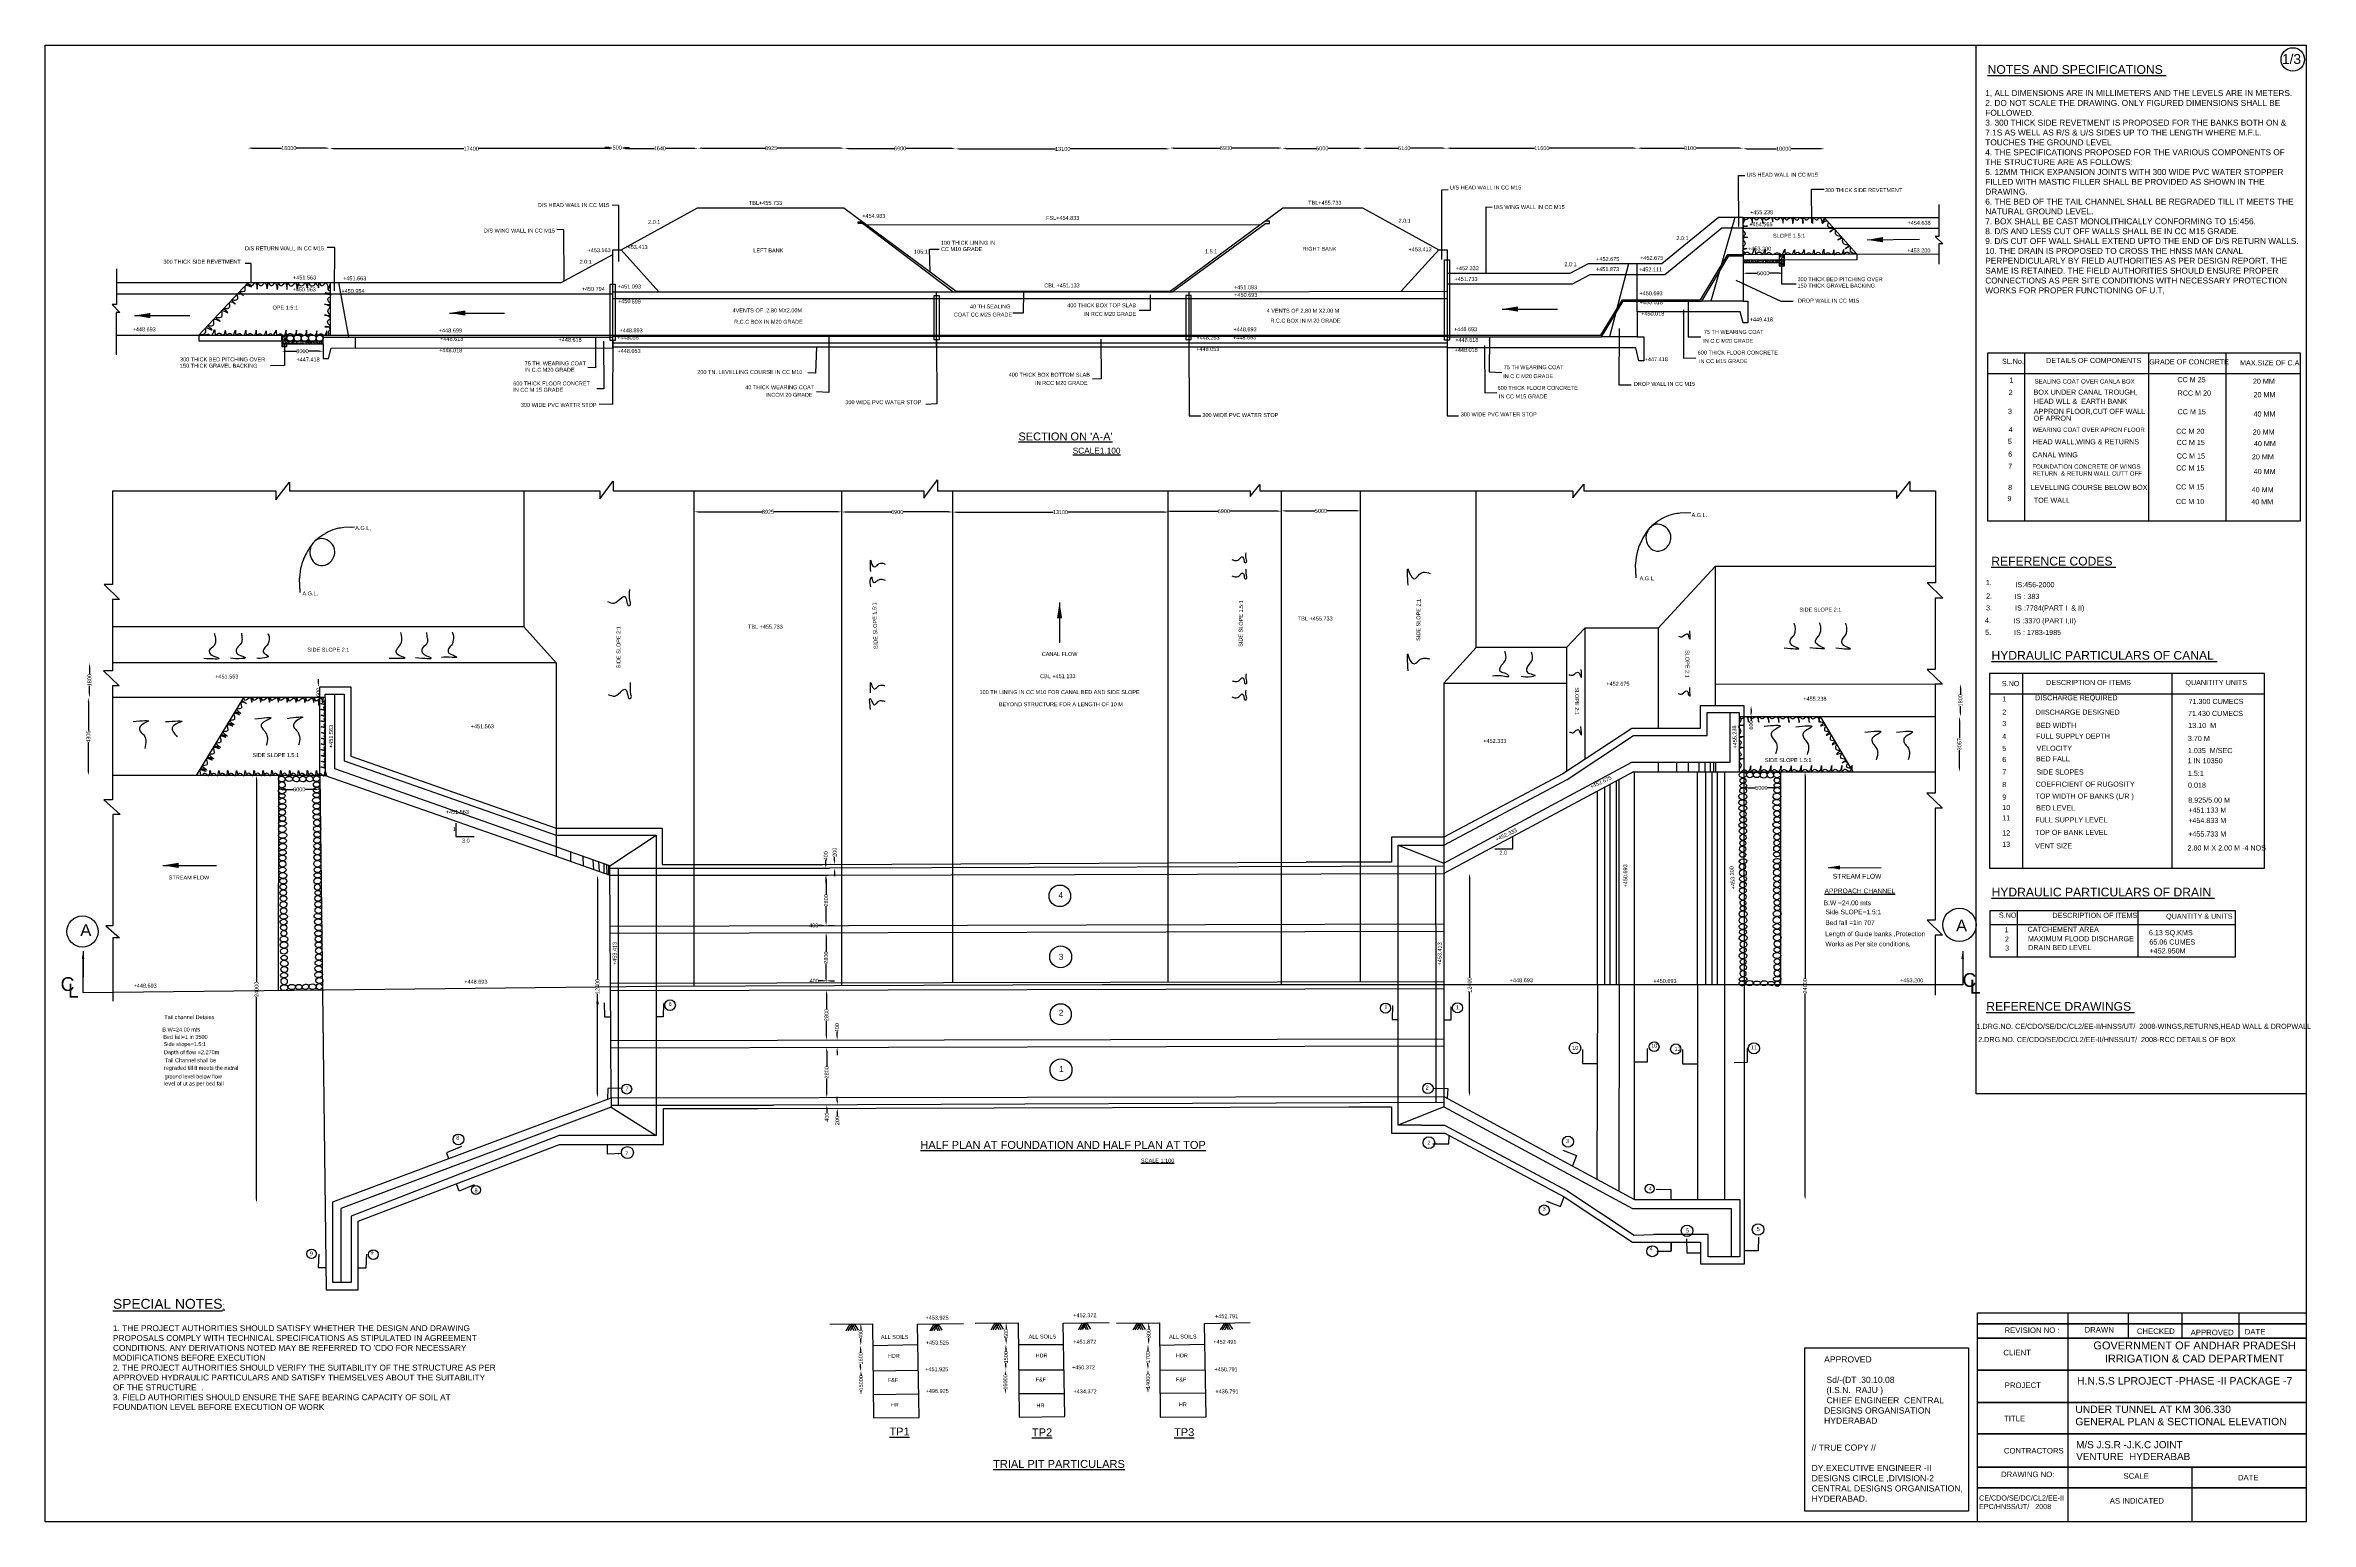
# Model space of a CAD drawing. Header units: millimetres. Extents: x 2122481 to 2151185, y 45593541 to 45612250.
import ezdxf

# ---------------------------------------------------------------- set-up
doc = ezdxf.new("R2010")
doc.units = ezdxf.units.MM
doc.header["$MEASUREMENT"] = 0
doc.header["$PDMODE"] = 32
doc.header["$PDSIZE"] = 300
for name, color, linetype in [('DIMENSIONS', 7, 'Continuous'), ('DRAWING', 2, 'Continuous'), ('TEXT', 7, 'Continuous')]:
    doc.layers.add(name, color=color, linetype=linetype)
doc.styles.get("Standard").update_dxf_attribs({"font": 'arial.ttf', "height": 50})
doc.dimstyles.get("Standard").update_dxf_attribs({"dimtxt": 50, "dimasz": 50, "dimexe": 0.18, "dimexo": 0.0625, "dimgap": 0.09, "dimtad": 0, "dimdec": 0, "dimzin": 0, "dimdsep": 46, "dimtxsty": 'Standard', "dimcen": 0.09, "dimse1": 1, "dimse2": 1, "dimadec": 0, "dimazin": 0, "dimtfac": 1, "dimtdec": 0, "dimtofl": 0, "dimtmove": 0, "dimatfit": 3, "dimfxl": 1, "dimtolj": 1, "dimtzin": 0, "dimarcsym": 0})
pattern_1 = [(50, (0, 0), (35.86300913, -3.13760675), [3.75, -41.25]), (355, (0, 0), (-6.93756668, 37.609606685), [3, -33]), (100.4514, (2.99, -0.26), (28.925469086, 34.471977103), [3.1870095, -35.0571056]), (46.1842, (0, 10), (53.36205243, -8.275950716), [5.625, -61.875]), (96.6356, (4.447, 9.31), (46.73313528, 48.705893545), [4.7805144, -52.58565]), (351.1842, (0, 10), (46.73309726, 48.705930046), [4.5, -49.5]), (21, (5, 7.5), (29.845352606, -20.130944533), [3.75, -41.25]), (326, (5, 7.5), (12.165766596, 36.257502252), [3, -33]), (71.4514, (7.487, 5.822), (42.01113143, 16.126524835), [3.1870095, -35.0571056]), (37.5, (0, 0), (0.607992766, 16.6446926916), [0, -32.6, 0, -33.5, 0, -33.125]), (7.5, (0, 0), (13.153476872, 19.720585594), [0, -19.1, 0, -31.85, 0, -12.625]), (327.5, (-11.15, 0), (26.6911218086, -1.1277435867), [0, -12.5, 0, -39, 0, -51.75]), (317.5, (-16.15, 0), (29.159308467, 5.005249117), [0, -16.25, 0, -25.9, 0, -36.75])]

# ---------------------------------------------------------------- blocks, each defined once
blk = doc.blocks.new('*D54')
at = {"layer": 'Defpoints', "color": 0, "transparency": 16777216}
for p in [(2125049, 45610957), (2126084, 45610947), (2126084, 45610938)]:
    blk.add_point(p, dxfattribs=at)
at = {"layer": 'DIMENSIONS', "color": 0, "lineweight": -2, "transparency": 16777216}
for p, q in [((2125099, 45610947), (2125474, 45610947)), ((2126034, 45610947), (2125658, 45610947))]:
    blk.add_line(p, q, dxfattribs=at)
at = {"layer": 'DIMENSIONS', "color": 0, "transparency": 16777216}
for points in [[(2125099, 45610955), (2125099, 45610938), (2125049, 45610947)], [(2126034, 45610955), (2126034, 45610938), (2126084, 45610947)]]:
    blk.add_solid(points, dxfattribs=at)
at = {"layer": 'DIMENSIONS', "color": 0, "transparency": 16777216, "insert": (2125566, 45610947), "char_height": 50, "attachment_point": 5}
blk.add_mtext('\\A1;16000', dxfattribs=at)
blk = doc.blocks.new('*D55')
at = {"layer": 'Defpoints', "color": 0, "transparency": 16777216}
for p in [(2126084, 45610938), (2129671, 45610941), (2129671, 45610940)]:
    blk.add_point(p, dxfattribs=at)
at = {"layer": 'DIMENSIONS', "color": 0, "lineweight": -2, "transparency": 16777216}
for p, q in [((2126134, 45610940), (2127785, 45610940)), ((2129621, 45610940), (2127969, 45610940))]:
    blk.add_line(p, q, dxfattribs=at)
at = {"layer": 'DIMENSIONS', "color": 0, "transparency": 16777216}
for points in [[(2126134, 45610949), (2126134, 45610932), (2126084, 45610940)], [(2129621, 45610949), (2129621, 45610932), (2129671, 45610940)]]:
    blk.add_solid(points, dxfattribs=at)
at = {"layer": 'DIMENSIONS', "color": 0, "transparency": 16777216, "insert": (2127877, 45610940), "char_height": 50, "attachment_point": 5}
blk.add_mtext('\\A1;17400', dxfattribs=at)
blk = doc.blocks.new('*D56')
at = {"layer": 'Defpoints', "color": 0, "transparency": 16777216}
for p in [(2129671, 45610940), (2129784, 45610953), (2129784, 45610941)]:
    blk.add_point(p, dxfattribs=at)
at = {"layer": 'DIMENSIONS', "color": 0, "lineweight": -2, "transparency": 16777216}
for p, q in [((2129621, 45610953), (2129571, 45610953)), ((2129834, 45610953), (2129884, 45610953))]:
    blk.add_line(p, q, dxfattribs=at)
at = {"layer": 'DIMENSIONS', "color": 0, "transparency": 16777216}
for points in [[(2129621, 45610961), (2129621, 45610945), (2129671, 45610953)], [(2129834, 45610961), (2129834, 45610945), (2129784, 45610953)]]:
    blk.add_solid(points, dxfattribs=at)
at = {"layer": 'DIMENSIONS', "color": 0, "transparency": 16777216, "insert": (2129727, 45610953), "char_height": 50, "attachment_point": 5}
blk.add_mtext('\\A1;500', dxfattribs=at)
blk = doc.blocks.new('*D57')
at = {"layer": 'Defpoints', "color": 0, "transparency": 16777216}
for p in [(2129784, 45610941), (2130750, 45610944), (2130750, 45610939)]:
    blk.add_point(p, dxfattribs=at)
at = {"layer": 'DIMENSIONS', "color": 0, "lineweight": -2, "transparency": 16777216}
for p, q in [((2129834, 45610944), (2130192, 45610944)), ((2130700, 45610944), (2130343, 45610944))]:
    blk.add_line(p, q, dxfattribs=at)
at = {"layer": 'DIMENSIONS', "color": 0, "transparency": 16777216}
for points in [[(2129834, 45610952), (2129834, 45610936), (2129784, 45610944)], [(2130700, 45610952), (2130700, 45610936), (2130750, 45610944)]]:
    blk.add_solid(points, dxfattribs=at)
at = {"layer": 'DIMENSIONS', "color": 0, "transparency": 16777216, "insert": (2130267, 45610944), "char_height": 50, "attachment_point": 5}
blk.add_mtext('\\A1;4640', dxfattribs=at)
blk = doc.blocks.new('*D58')
at = {"layer": 'Defpoints', "color": 0, "transparency": 16777216}
for p in [(2130750, 45610944), (2132606, 45610946), (2132606, 45610942)]:
    blk.add_point(p, dxfattribs=at)
at = {"layer": 'DIMENSIONS', "color": 0, "lineweight": -2, "transparency": 16777216}
for p, q in [((2130800, 45610946), (2131603, 45610946)), ((2132556, 45610946), (2131753, 45610946))]:
    blk.add_line(p, q, dxfattribs=at)
at = {"layer": 'DIMENSIONS', "color": 0, "transparency": 16777216}
for points in [[(2130800, 45610955), (2130800, 45610938), (2130750, 45610946)], [(2132556, 45610955), (2132556, 45610938), (2132606, 45610946)]]:
    blk.add_solid(points, dxfattribs=at)
at = {"layer": 'DIMENSIONS', "color": 0, "transparency": 16777216, "insert": (2131678, 45610946), "char_height": 50, "attachment_point": 5}
blk.add_mtext('\\A1;8925', dxfattribs=at)
blk = doc.blocks.new('*D59')
at = {"layer": 'Defpoints', "color": 0, "transparency": 16777216}
for p in [(2132606, 45610946), (2134015, 45610946), (2134015, 45610943)]:
    blk.add_point(p, dxfattribs=at)
at = {"layer": 'DIMENSIONS', "color": 0, "lineweight": -2, "transparency": 16777216}
for p, q in [((2132656, 45610943), (2133236, 45610943)), ((2133965, 45610943), (2133385, 45610943))]:
    blk.add_line(p, q, dxfattribs=at)
at = {"layer": 'DIMENSIONS', "color": 0, "transparency": 16777216}
for points in [[(2132656, 45610951), (2132656, 45610934), (2132606, 45610943)], [(2133965, 45610951), (2133965, 45610934), (2134015, 45610943)]]:
    blk.add_solid(points, dxfattribs=at)
at = {"layer": 'DIMENSIONS', "color": 0, "transparency": 16777216, "insert": (2133311, 45610943), "char_height": 50, "attachment_point": 5}
blk.add_mtext('\\A1;6900', dxfattribs=at)
blk = doc.blocks.new('*D60')
at = {"layer": 'Defpoints', "color": 0, "transparency": 16777216}
for p in [(2134015, 45610943), (2136730, 45610943), (2136730, 45610937)]:
    blk.add_point(p, dxfattribs=at)
at = {"layer": 'DIMENSIONS', "color": 0, "lineweight": -2, "transparency": 16777216}
for p, q in [((2134065, 45610937), (2135281, 45610937)), ((2136680, 45610937), (2135464, 45610937))]:
    blk.add_line(p, q, dxfattribs=at)
at = {"layer": 'DIMENSIONS', "color": 0, "transparency": 16777216}
for points in [[(2134065, 45610945), (2134065, 45610929), (2134015, 45610937)], [(2136680, 45610945), (2136680, 45610929), (2136730, 45610937)]]:
    blk.add_solid(points, dxfattribs=at)
at = {"layer": 'DIMENSIONS', "color": 0, "transparency": 16777216, "insert": (2135372, 45610937), "char_height": 50, "attachment_point": 5}
blk.add_mtext('\\A1;13100', dxfattribs=at)
blk = doc.blocks.new('*D61')
at = {"layer": 'Defpoints', "color": 0, "transparency": 16777216}
for p in [(2136730, 45610943), (2138153, 45610948), (2138153, 45610941)]:
    blk.add_point(p, dxfattribs=at)
at = {"layer": 'DIMENSIONS', "color": 0, "lineweight": -2, "transparency": 16777216}
for p, q in [((2136780, 45610948), (2137367, 45610948)), ((2138103, 45610948), (2137516, 45610948))]:
    blk.add_line(p, q, dxfattribs=at)
at = {"layer": 'DIMENSIONS', "color": 0, "transparency": 16777216}
for points in [[(2136780, 45610956), (2136780, 45610939), (2136730, 45610948)], [(2138103, 45610956), (2138103, 45610939), (2138153, 45610948)]]:
    blk.add_solid(points, dxfattribs=at)
at = {"layer": 'DIMENSIONS', "color": 0, "transparency": 16777216, "insert": (2137441, 45610948), "char_height": 50, "attachment_point": 5}
blk.add_mtext('\\A1;6900', dxfattribs=at)
blk = doc.blocks.new('*D62')
at = {"layer": 'Defpoints', "color": 0, "transparency": 16777216}
for p in [(2138153, 45610948), (2139169, 45610944), (2139169, 45610944)]:
    blk.add_point(p, dxfattribs=at)
at = {"layer": 'DIMENSIONS', "color": 0, "lineweight": -2, "transparency": 16777216}
for p, q in [((2138203, 45610944), (2138586, 45610944)), ((2139119, 45610944), (2138735, 45610944))]:
    blk.add_line(p, q, dxfattribs=at)
at = {"layer": 'DIMENSIONS', "color": 0, "transparency": 16777216}
for points in [[(2138203, 45610952), (2138203, 45610936), (2138153, 45610944)], [(2139119, 45610952), (2139119, 45610936), (2139169, 45610944)]]:
    blk.add_solid(points, dxfattribs=at)
at = {"layer": 'DIMENSIONS', "color": 0, "transparency": 16777216, "insert": (2138661, 45610944), "char_height": 50, "attachment_point": 5}
blk.add_mtext('\\A1;5000', dxfattribs=at)
blk = doc.blocks.new('*D63')
at = {"layer": 'Defpoints', "color": 0, "transparency": 16777216}
for p in [(2139169, 45610944), (2140232, 45610946), (2140232, 45610942)]:
    blk.add_point(p, dxfattribs=at)
at = {"layer": 'DIMENSIONS', "color": 0, "lineweight": -2, "transparency": 16777216}
for p, q in [((2139219, 45610946), (2139626, 45610946)), ((2140182, 45610946), (2139775, 45610946))]:
    blk.add_line(p, q, dxfattribs=at)
at = {"layer": 'DIMENSIONS', "color": 0, "transparency": 16777216}
for points in [[(2139219, 45610954), (2139219, 45610937), (2139169, 45610946)], [(2140182, 45610954), (2140182, 45610937), (2140232, 45610946)]]:
    blk.add_solid(points, dxfattribs=at)
at = {"layer": 'DIMENSIONS', "color": 0, "transparency": 16777216, "insert": (2139700, 45610946), "char_height": 50, "attachment_point": 5}
blk.add_mtext('\\A1;5140', dxfattribs=at)
blk = doc.blocks.new('*D64')
at = {"layer": 'Defpoints', "color": 0, "transparency": 16777216}
for p in [(2140232, 45610942), (2142651, 45610946), (2142651, 45610942)]:
    blk.add_point(p, dxfattribs=at)
at = {"layer": 'DIMENSIONS', "color": 0, "lineweight": -2, "transparency": 16777216}
for p, q in [((2140282, 45610946), (2141350, 45610946)), ((2142601, 45610946), (2141533, 45610946))]:
    blk.add_line(p, q, dxfattribs=at)
at = {"layer": 'DIMENSIONS', "color": 0, "transparency": 16777216}
for points in [[(2140282, 45610955), (2140282, 45610938), (2140232, 45610946)], [(2142601, 45610955), (2142601, 45610938), (2142651, 45610946)]]:
    blk.add_solid(points, dxfattribs=at)
at = {"layer": 'DIMENSIONS', "color": 0, "transparency": 16777216, "insert": (2141442, 45610946), "char_height": 50, "attachment_point": 5}
blk.add_mtext('\\A1;11600', dxfattribs=at)
blk = doc.blocks.new('*D65')
at = {"layer": 'Defpoints', "color": 0, "transparency": 16777216}
for p in [(2142651, 45610946), (2143992, 45610946), (2143992, 45610934)]:
    blk.add_point(p, dxfattribs=at)
at = {"layer": 'DIMENSIONS', "color": 0, "lineweight": -2, "transparency": 16777216}
for p, q in [((2142701, 45610946), (2143247, 45610946)), ((2143942, 45610946), (2143396, 45610946))]:
    blk.add_line(p, q, dxfattribs=at)
at = {"layer": 'DIMENSIONS', "color": 0, "transparency": 16777216}
for points in [[(2142701, 45610954), (2142701, 45610938), (2142651, 45610946)], [(2143942, 45610954), (2143942, 45610938), (2143992, 45610946)]]:
    blk.add_solid(points, dxfattribs=at)
at = {"layer": 'DIMENSIONS', "color": 0, "transparency": 16777216, "insert": (2143322, 45610946), "char_height": 50, "attachment_point": 5}
blk.add_mtext('\\A1;9100', dxfattribs=at)
blk = doc.blocks.new('*D66')
at = {"layer": 'Defpoints', "color": 0, "transparency": 16777216}
for p in [(2143992, 45610934), (2145024, 45610939), (2145024, 45610939)]:
    blk.add_point(p, dxfattribs=at)
at = {"layer": 'DIMENSIONS', "color": 0, "lineweight": -2, "transparency": 16777216}
for p, q in [((2144042, 45610939), (2144416, 45610939)), ((2144974, 45610939), (2144600, 45610939))]:
    blk.add_line(p, q, dxfattribs=at)
at = {"layer": 'DIMENSIONS', "color": 0, "transparency": 16777216}
for points in [[(2144042, 45610947), (2144042, 45610931), (2143992, 45610939)], [(2144974, 45610947), (2144974, 45610931), (2145024, 45610939)]]:
    blk.add_solid(points, dxfattribs=at)
at = {"layer": 'DIMENSIONS', "color": 0, "transparency": 16777216, "insert": (2144508, 45610939), "char_height": 50, "attachment_point": 5}
blk.add_mtext('\\A1;10000', dxfattribs=at)
blk = doc.blocks.new('*D67')
at = {"layer": 'Defpoints', "color": 0, "transparency": 16777216}
for p in [(2143992, 45609361), (2144503, 45609361), (2144503, 45609360)]:
    blk.add_point(p, dxfattribs=at)
at = {"layer": 'DIMENSIONS', "color": 0, "lineweight": -2, "transparency": 16777216}
for p, q in [((2144042, 45609361), (2144173, 45609361)), ((2144453, 45609361), (2144322, 45609361))]:
    blk.add_line(p, q, dxfattribs=at)
at = {"layer": 'DIMENSIONS', "color": 0, "transparency": 16777216}
for points in [[(2144042, 45609370), (2144042, 45609353), (2143992, 45609361)], [(2144453, 45609370), (2144453, 45609353), (2144503, 45609361)]]:
    blk.add_solid(points, dxfattribs=at)
at = {"layer": 'DIMENSIONS', "color": 0, "transparency": 16777216, "insert": (2144248, 45609361), "char_height": 50, "attachment_point": 5}
blk.add_mtext('\\A1;5000', dxfattribs=at)
blk = doc.blocks.new('*D68')
at = {"layer": 'Defpoints', "color": 0, "transparency": 16777216}
for p in [(2125477, 45608468), (2126001, 45608465), (2125477, 45608373)]:
    blk.add_point(p, dxfattribs=at)
at = {"layer": 'DIMENSIONS', "color": 0, "lineweight": -2, "transparency": 16777216}
for p, q in [((2125527, 45608373), (2125664, 45608373)), ((2125951, 45608373), (2125814, 45608373))]:
    blk.add_line(p, q, dxfattribs=at)
at = {"layer": 'DIMENSIONS', "color": 0, "transparency": 16777216}
for points in [[(2125527, 45608381), (2125527, 45608364), (2125477, 45608373)], [(2125951, 45608381), (2125951, 45608364), (2126001, 45608373)]]:
    blk.add_solid(points, dxfattribs=at)
at = {"layer": 'DIMENSIONS', "color": 0, "transparency": 16777216, "insert": (2125739, 45608373), "char_height": 50, "attachment_point": 5}
blk.add_mtext('\\A1;8000', dxfattribs=at)
blk = doc.blocks.new('*D69')
at = {"layer": 'Defpoints', "color": 0, "transparency": 16777216}
for p in [(2130704, 45606328), (2132571, 45606338), (2132571, 45606328)]:
    blk.add_point(p, dxfattribs=at)
at = {"layer": 'DIMENSIONS', "color": 0, "lineweight": -2, "transparency": 16777216}
for p, q in [((2130754, 45606338), (2131562, 45606338)), ((2132521, 45606338), (2131712, 45606338))]:
    blk.add_line(p, q, dxfattribs=at)
at = {"layer": 'DIMENSIONS', "color": 0, "transparency": 16777216}
for points in [[(2130754, 45606346), (2130754, 45606330), (2130704, 45606338)], [(2132521, 45606346), (2132521, 45606330), (2132571, 45606338)]]:
    blk.add_solid(points, dxfattribs=at)
at = {"layer": 'DIMENSIONS', "color": 0, "transparency": 16777216, "insert": (2131637, 45606338), "char_height": 50, "attachment_point": 5}
blk.add_mtext('\\A1;8925', dxfattribs=at)
blk = doc.blocks.new('*D70')
at = {"layer": 'Defpoints', "color": 0, "transparency": 16777216}
for p in [(2132571, 45606338), (2133978, 45606338), (2133978, 45606336)]:
    blk.add_point(p, dxfattribs=at)
at = {"layer": 'DIMENSIONS', "color": 0, "lineweight": -2, "transparency": 16777216}
for p, q in [((2132621, 45606336), (2133199, 45606336)), ((2133928, 45606336), (2133349, 45606336))]:
    blk.add_line(p, q, dxfattribs=at)
at = {"layer": 'DIMENSIONS', "color": 0, "transparency": 16777216}
for points in [[(2132621, 45606344), (2132621, 45606328), (2132571, 45606336)], [(2133928, 45606344), (2133928, 45606328), (2133978, 45606336)]]:
    blk.add_solid(points, dxfattribs=at)
at = {"layer": 'DIMENSIONS', "color": 0, "transparency": 16777216, "insert": (2133274, 45606336), "char_height": 50, "attachment_point": 5}
blk.add_mtext('\\A1;6900', dxfattribs=at)
blk = doc.blocks.new('*D71')
at = {"layer": 'Defpoints', "color": 0, "transparency": 16777216}
for p in [(2133978, 45606336), (2136708, 45606336), (2136708, 45606334)]:
    blk.add_point(p, dxfattribs=at)
at = {"layer": 'DIMENSIONS', "color": 0, "lineweight": -2, "transparency": 16777216}
for p, q in [((2134028, 45606334), (2135251, 45606334)), ((2136658, 45606334), (2135435, 45606334))]:
    blk.add_line(p, q, dxfattribs=at)
at = {"layer": 'DIMENSIONS', "color": 0, "transparency": 16777216}
for points in [[(2134028, 45606342), (2134028, 45606326), (2133978, 45606334)], [(2136658, 45606342), (2136658, 45606326), (2136708, 45606334)]]:
    blk.add_solid(points, dxfattribs=at)
at = {"layer": 'DIMENSIONS', "color": 0, "transparency": 16777216, "insert": (2135343, 45606334), "char_height": 50, "attachment_point": 5}
blk.add_mtext('\\A1;13100', dxfattribs=at)
blk = doc.blocks.new('*D72')
at = {"layer": 'Defpoints', "color": 0, "transparency": 16777216}
for p in [(2136683, 45606338), (2138143, 45606346), (2138143, 45606338)]:
    blk.add_point(p, dxfattribs=at)
at = {"layer": 'DIMENSIONS', "color": 0, "lineweight": -2, "transparency": 16777216}
for p, q in [((2136733, 45606346), (2137338, 45606346)), ((2138093, 45606346), (2137488, 45606346))]:
    blk.add_line(p, q, dxfattribs=at)
at = {"layer": 'DIMENSIONS', "color": 0, "transparency": 16777216}
for points in [[(2136733, 45606355), (2136733, 45606338), (2136683, 45606346)], [(2138093, 45606355), (2138093, 45606338), (2138143, 45606346)]]:
    blk.add_solid(points, dxfattribs=at)
at = {"layer": 'DIMENSIONS', "color": 0, "transparency": 16777216, "insert": (2137413, 45606346), "char_height": 50, "attachment_point": 5}
blk.add_mtext('\\A1;6900', dxfattribs=at)
blk = doc.blocks.new('*D73')
at = {"layer": 'Defpoints', "color": 0, "transparency": 16777216}
for p in [(2138143, 45606338), (2139143, 45606350), (2139143, 45606338)]:
    blk.add_point(p, dxfattribs=at)
at = {"layer": 'DIMENSIONS', "color": 0, "lineweight": -2, "transparency": 16777216}
for p, q in [((2138193, 45606350), (2138568, 45606350)), ((2139093, 45606350), (2138718, 45606350))]:
    blk.add_line(p, q, dxfattribs=at)
at = {"layer": 'DIMENSIONS', "color": 0, "transparency": 16777216}
for points in [[(2138193, 45606359), (2138193, 45606342), (2138143, 45606350)], [(2139093, 45606359), (2139093, 45606342), (2139143, 45606350)]]:
    blk.add_solid(points, dxfattribs=at)
at = {"layer": 'DIMENSIONS', "color": 0, "transparency": 16777216, "insert": (2138643, 45606350), "char_height": 50, "attachment_point": 5}
blk.add_mtext('\\A1;5000', dxfattribs=at)
blk = doc.blocks.new('*D74')
at = {"layer": 'Defpoints', "color": 0, "transparency": 16777216}
for p in [(2144005, 45603880), (2144005, 45603743), (2144094, 45603743)]:
    blk.add_point(p, dxfattribs=at)
at = {"layer": 'DIMENSIONS', "color": 0, "lineweight": -2, "transparency": 16777216}
for p, q in [((2144094, 45603830), (2144094, 45603793)), ((2144094, 45603743), (2144094, 45603693))]:
    blk.add_line(p, q, dxfattribs=at)
at = {"layer": 'DIMENSIONS', "color": 0, "transparency": 16777216}
for points in [[(2144085, 45603830), (2144102, 45603830), (2144094, 45603880)], [(2144085, 45603793), (2144102, 45603793), (2144094, 45603743)]]:
    blk.add_solid(points, dxfattribs=at)
at = {"layer": 'DIMENSIONS', "color": 0, "transparency": 16777216, "insert": (2144094, 45603578), "char_height": 50, "attachment_point": 5, "rotation": 90}
blk.add_mtext('\\A1;      600', dxfattribs=at)
blk = doc.blocks.new('*D75')
at = {"layer": 'Defpoints', "color": 0, "transparency": 16777216}
for p in [(2144005, 45603044), (2144446, 45603043), (2144005, 45602840)]:
    blk.add_point(p, dxfattribs=at)
at = {"layer": 'DIMENSIONS', "color": 0, "lineweight": -2, "transparency": 16777216}
for p, q in [((2144055, 45602840), (2144151, 45602840)), ((2144396, 45602840), (2144300, 45602840))]:
    blk.add_line(p, q, dxfattribs=at)
at = {"layer": 'DIMENSIONS', "color": 0, "transparency": 16777216}
for points in [[(2144055, 45602849), (2144055, 45602832), (2144005, 45602840)], [(2144396, 45602849), (2144396, 45602832), (2144446, 45602840)]]:
    blk.add_solid(points, dxfattribs=at)
at = {"layer": 'DIMENSIONS', "color": 0, "transparency": 16777216, "insert": (2144225, 45602840), "char_height": 50, "attachment_point": 5}
blk.add_mtext('\\A1;5000', dxfattribs=at)
blk = doc.blocks.new('*D76')
at = {"layer": 'Defpoints', "color": 0, "transparency": 16777216}
for p in [(2140201, 45601753), (2140527, 45601753), (2140201, 45598930)]:
    blk.add_point(p, dxfattribs=at)
at = {"layer": 'DIMENSIONS', "color": 0, "lineweight": -2, "transparency": 16777216}
for p, q in [((2140527, 45601703), (2140527, 45600433)), ((2140527, 45598980), (2140527, 45600249))]:
    blk.add_line(p, q, dxfattribs=at)
at = {"layer": 'DIMENSIONS', "color": 0, "transparency": 16777216}
for points in [[(2140519, 45601703), (2140536, 45601703), (2140527, 45601753)], [(2140519, 45598980), (2140536, 45598980), (2140527, 45598930)]]:
    blk.add_solid(points, dxfattribs=at)
at = {"layer": 'DIMENSIONS', "color": 0, "transparency": 16777216, "insert": (2140527, 45600341), "char_height": 50, "attachment_point": 5, "rotation": 90}
blk.add_mtext('\\A1;12400', dxfattribs=at)
blk = doc.blocks.new('*D77')
at = {"layer": 'Defpoints', "color": 0, "transparency": 16777216}
for p in [(2144778, 45603043), (2144778, 45603043), (2144778, 45597618)]:
    blk.add_point(p, dxfattribs=at)
at = {"layer": 'DIMENSIONS', "color": 0, "lineweight": -2, "transparency": 16777216}
for p, q in [((2144778, 45602993), (2144778, 45600425)), ((2144778, 45597668), (2144778, 45600236))]:
    blk.add_line(p, q, dxfattribs=at)
at = {"layer": 'DIMENSIONS', "color": 0, "transparency": 16777216}
for points in [[(2144770, 45602993), (2144787, 45602993), (2144778, 45603043)], [(2144770, 45597668), (2144787, 45597668), (2144778, 45597618)]]:
    blk.add_solid(points, dxfattribs=at)
at = {"layer": 'DIMENSIONS', "color": 0, "transparency": 16777216, "insert": (2144778, 45600331), "char_height": 50, "attachment_point": 5, "rotation": 90}
blk.add_mtext('\\A1;24000', dxfattribs=at)
blk = doc.blocks.new('*D78')
at = {"layer": 'Defpoints', "color": 0, "transparency": 16777216}
for p in [(2132515, 45598779), (2132532, 45598824), (2132532, 45598779)]:
    blk.add_point(p, dxfattribs=at)
at = {"layer": 'DIMENSIONS', "color": 0, "lineweight": -2, "transparency": 16777216}
for p, q in [((2132515, 45598874), (2132515, 45598924)), ((2132515, 45598729), (2132515, 45598679))]:
    blk.add_line(p, q, dxfattribs=at)
at = {"layer": 'DIMENSIONS', "color": 0, "transparency": 16777216}
for points in [[(2132507, 45598874), (2132524, 45598874), (2132515, 45598824)], [(2132507, 45598729), (2132524, 45598729), (2132515, 45598779)]]:
    blk.add_solid(points, dxfattribs=at)
at = {"layer": 'DIMENSIONS', "color": 0, "transparency": 16777216, "insert": (2132515, 45598623), "char_height": 50, "attachment_point": 5, "rotation": 90}
blk.add_mtext('\\A1;200', dxfattribs=at)
blk = doc.blocks.new('*D79')
at = {"layer": 'Defpoints', "color": 0, "transparency": 16777216}
for p in [(2132382, 45598917), (2132383, 45598823), (2132383, 45598823)]:
    blk.add_point(p, dxfattribs=at)
at = {"layer": 'DIMENSIONS', "color": 0, "lineweight": -2, "transparency": 16777216}
for p, q in [((2132383, 45598967), (2132383, 45599017)), ((2132383, 45598773), (2132383, 45598723))]:
    blk.add_line(p, q, dxfattribs=at)
at = {"layer": 'DIMENSIONS', "color": 0, "transparency": 16777216}
for points in [[(2132374, 45598967), (2132391, 45598967), (2132383, 45598917)], [(2132374, 45598773), (2132391, 45598773), (2132383, 45598823)]]:
    blk.add_solid(points, dxfattribs=at)
at = {"layer": 'DIMENSIONS', "color": 0, "transparency": 16777216, "insert": (2132383, 45598667), "char_height": 50, "attachment_point": 5, "rotation": 90}
blk.add_mtext('\\A1;400', dxfattribs=at)
blk = doc.blocks.new('*D80')
at = {"layer": 'Defpoints', "color": 0, "transparency": 16777216}
for p in [(2132381, 45599552), (2132381, 45599552), (2132382, 45598917)]:
    blk.add_point(p, dxfattribs=at)
at = {"layer": 'DIMENSIONS', "color": 0, "lineweight": -2, "transparency": 16777216}
for p, q in [((2132381, 45599502), (2132381, 45599310)), ((2132381, 45598967), (2132381, 45599159))]:
    blk.add_line(p, q, dxfattribs=at)
at = {"layer": 'DIMENSIONS', "color": 0, "transparency": 16777216}
for points in [[(2132373, 45599502), (2132389, 45599502), (2132381, 45599552)], [(2132373, 45598967), (2132389, 45598967), (2132381, 45598917)]]:
    blk.add_solid(points, dxfattribs=at)
at = {"layer": 'DIMENSIONS', "color": 0, "transparency": 16777216, "insert": (2132381, 45599235), "char_height": 50, "attachment_point": 5, "rotation": 90}
blk.add_mtext('\\A1;2800', dxfattribs=at)
blk = doc.blocks.new('*D81')
at = {"layer": 'Defpoints', "color": 0, "transparency": 16777216}
for p in [(2132513, 45599644), (2132513, 45599644), (2132381, 45599552)]:
    blk.add_point(p, dxfattribs=at)
at = {"layer": 'DIMENSIONS', "color": 0, "lineweight": -2, "transparency": 16777216}
for p, q in [((2132513, 45599694), (2132513, 45599744)), ((2132513, 45599502), (2132513, 45599452))]:
    blk.add_line(p, q, dxfattribs=at)
at = {"layer": 'DIMENSIONS', "color": 0, "transparency": 16777216}
for points in [[(2132505, 45599694), (2132522, 45599694), (2132513, 45599644)], [(2132505, 45599502), (2132522, 45599502), (2132513, 45599552)]]:
    blk.add_solid(points, dxfattribs=at)
at = {"layer": 'DIMENSIONS', "color": 0, "transparency": 16777216, "insert": (2132513, 45599800), "char_height": 50, "attachment_point": 5, "rotation": 90}
blk.add_mtext('\\A1;400', dxfattribs=at)
blk = doc.blocks.new('*D82')
at = {"layer": 'Defpoints', "color": 0, "transparency": 16777216}
for p in [(2132379, 45600278), (2132379, 45600278), (2132381, 45599643)]:
    blk.add_point(p, dxfattribs=at)
at = {"layer": 'DIMENSIONS', "color": 0, "lineweight": -2, "transparency": 16777216}
for p, q in [((2132379, 45600228), (2132379, 45600036)), ((2132379, 45599693), (2132379, 45599886))]:
    blk.add_line(p, q, dxfattribs=at)
at = {"layer": 'DIMENSIONS', "color": 0, "transparency": 16777216}
for points in [[(2132371, 45600228), (2132387, 45600228), (2132379, 45600278)], [(2132371, 45599693), (2132387, 45599693), (2132379, 45599643)]]:
    blk.add_solid(points, dxfattribs=at)
at = {"layer": 'DIMENSIONS', "color": 0, "transparency": 16777216, "insert": (2132379, 45599961), "char_height": 50, "attachment_point": 5, "rotation": 90}
blk.add_mtext('\\A1;2800', dxfattribs=at)
blk = doc.blocks.new('*D83')
at = {"layer": 'Defpoints', "color": 0, "transparency": 16777216}
for p in [(2132379, 45600395), (2132379, 45600371), (2132379, 45600278)]:
    blk.add_point(p, dxfattribs=at)
at = {"layer": 'DIMENSIONS', "color": 0, "lineweight": -2, "transparency": 16777216}
for p, q in [((2132329, 45600395), (2132279, 45600395)), ((2132429, 45600395), (2132479, 45600395))]:
    blk.add_line(p, q, dxfattribs=at)
at = {"layer": 'DIMENSIONS', "color": 0, "transparency": 16777216}
for points in [[(2132329, 45600403), (2132329, 45600386), (2132379, 45600395)], [(2132429, 45600403), (2132429, 45600386), (2132379, 45600395)]]:
    blk.add_solid(points, dxfattribs=at)
at = {"layer": 'DIMENSIONS', "color": 0, "transparency": 16777216, "insert": (2132223, 45600395), "char_height": 50, "attachment_point": 5}
blk.add_mtext('\\A1;400', dxfattribs=at)
blk = doc.blocks.new('*D84')
at = {"layer": 'Defpoints', "color": 0, "transparency": 16777216}
for p in [(2132374, 45601007), (2132377, 45601007), (2132379, 45600371)]:
    blk.add_point(p, dxfattribs=at)
at = {"layer": 'DIMENSIONS', "color": 0, "lineweight": -2, "transparency": 16777216}
for p, q in [((2132374, 45600957), (2132374, 45600764)), ((2132374, 45600421), (2132374, 45600614))]:
    blk.add_line(p, q, dxfattribs=at)
at = {"layer": 'DIMENSIONS', "color": 0, "transparency": 16777216}
for points in [[(2132366, 45600957), (2132382, 45600957), (2132374, 45601007)], [(2132366, 45600421), (2132382, 45600421), (2132374, 45600371)]]:
    blk.add_solid(points, dxfattribs=at)
at = {"layer": 'DIMENSIONS', "color": 0, "transparency": 16777216, "insert": (2132374, 45600689), "char_height": 50, "attachment_point": 5, "rotation": 90}
blk.add_mtext('\\A1;2800', dxfattribs=at)
blk = doc.blocks.new('*D85')
at = {"layer": 'Defpoints', "color": 0, "transparency": 16777216}
for p in [(2132374, 45601096), (2132374, 45601096), (2132374, 45601007)]:
    blk.add_point(p, dxfattribs=at)
at = {"layer": 'DIMENSIONS', "color": 0, "lineweight": -2, "transparency": 16777216}
for p, q in [((2132324, 45601096), (2132274, 45601096)), ((2132424, 45601096), (2132474, 45601096))]:
    blk.add_line(p, q, dxfattribs=at)
at = {"layer": 'DIMENSIONS', "color": 0, "transparency": 16777216}
for points in [[(2132324, 45601104), (2132324, 45601088), (2132374, 45601096)], [(2132424, 45601104), (2132424, 45601088), (2132374, 45601096)]]:
    blk.add_solid(points, dxfattribs=at)
at = {"layer": 'DIMENSIONS', "color": 0, "transparency": 16777216, "insert": (2132217, 45601096), "char_height": 50, "attachment_point": 5}
blk.add_mtext('\\A1;400', dxfattribs=at)
blk = doc.blocks.new('*D86')
at = {"layer": 'Defpoints', "color": 0, "transparency": 16777216}
for p in [(2132374, 45601733), (2132374, 45601733), (2132374, 45601096)]:
    blk.add_point(p, dxfattribs=at)
at = {"layer": 'DIMENSIONS', "color": 0, "lineweight": -2, "transparency": 16777216}
for p, q in [((2132374, 45601683), (2132374, 45601490)), ((2132374, 45601146), (2132374, 45601340))]:
    blk.add_line(p, q, dxfattribs=at)
at = {"layer": 'DIMENSIONS', "color": 0, "transparency": 16777216}
for points in [[(2132365, 45601683), (2132382, 45601683), (2132374, 45601733)], [(2132365, 45601146), (2132382, 45601146), (2132374, 45601096)]]:
    blk.add_solid(points, dxfattribs=at)
at = {"layer": 'DIMENSIONS', "color": 0, "transparency": 16777216, "insert": (2132374, 45601415), "char_height": 50, "attachment_point": 5, "rotation": 90}
blk.add_mtext('\\A1;2800', dxfattribs=at)
blk = doc.blocks.new('*D87')
at = {"layer": 'Defpoints', "color": 0, "transparency": 16777216}
for p in [(2132370, 45601822), (2132374, 45601822), (2132374, 45601733)]:
    blk.add_point(p, dxfattribs=at)
at = {"layer": 'DIMENSIONS', "color": 0, "lineweight": -2, "transparency": 16777216}
for p, q in [((2132370, 45601872), (2132370, 45601922)), ((2132370, 45601683), (2132370, 45601633))]:
    blk.add_line(p, q, dxfattribs=at)
at = {"layer": 'DIMENSIONS', "color": 0, "transparency": 16777216}
for points in [[(2132362, 45601872), (2132379, 45601872), (2132370, 45601822)], [(2132362, 45601683), (2132379, 45601683), (2132370, 45601733)]]:
    blk.add_solid(points, dxfattribs=at)
at = {"layer": 'DIMENSIONS', "color": 0, "transparency": 16777216, "insert": (2132370, 45601979), "char_height": 50, "attachment_point": 5, "rotation": 90}
blk.add_mtext('\\A1;400', dxfattribs=at)
blk = doc.blocks.new('*D88')
at = {"layer": 'Defpoints', "color": 0, "transparency": 16777216}
for p in [(2132463, 45601868), (2132482, 45601868), (2132463, 45601823)]:
    blk.add_point(p, dxfattribs=at)
at = {"layer": 'DIMENSIONS', "color": 0, "lineweight": -2, "transparency": 16777216}
for p, q in [((2132482, 45601918), (2132482, 45601968)), ((2132482, 45601773), (2132482, 45601723))]:
    blk.add_line(p, q, dxfattribs=at)
at = {"layer": 'DIMENSIONS', "color": 0, "transparency": 16777216}
for points in [[(2132474, 45601918), (2132490, 45601918), (2132482, 45601868)], [(2132474, 45601773), (2132490, 45601773), (2132482, 45601823)]]:
    blk.add_solid(points, dxfattribs=at)
at = {"layer": 'DIMENSIONS', "color": 0, "transparency": 16777216, "insert": (2132482, 45602024), "char_height": 50, "attachment_point": 5, "rotation": 90}
blk.add_mtext('\\A1;200', dxfattribs=at)
blk = doc.blocks.new('*D89')
at = {"layer": 'Defpoints', "color": 0, "transparency": 16777216}
for p in [(2129477, 45601733), (2129634, 45601733), (2129650, 45598913)]:
    blk.add_point(p, dxfattribs=at)
at = {"layer": 'DIMENSIONS', "color": 0, "lineweight": -2, "transparency": 16777216}
for p, q in [((2129477, 45601683), (2129477, 45600415)), ((2129477, 45598963), (2129477, 45600231))]:
    blk.add_line(p, q, dxfattribs=at)
at = {"layer": 'DIMENSIONS', "color": 0, "transparency": 16777216}
for points in [[(2129469, 45601683), (2129486, 45601683), (2129477, 45601733)], [(2129469, 45598963), (2129486, 45598963), (2129477, 45598913)]]:
    blk.add_solid(points, dxfattribs=at)
at = {"layer": 'DIMENSIONS', "color": 0, "transparency": 16777216, "insert": (2129477, 45600323), "char_height": 50, "attachment_point": 5, "rotation": 90}
blk.add_mtext('\\A1;12400', dxfattribs=at)
blk = doc.blocks.new('*D90')
at = {"layer": 'Defpoints', "color": 0, "transparency": 16777216}
for p in [(2125157, 45602995), (2125157, 45602995), (2125231, 45597580)]:
    blk.add_point(p, dxfattribs=at)
at = {"layer": 'DIMENSIONS', "color": 0, "lineweight": -2, "transparency": 16777216}
for p, q in [((2125157, 45602945), (2125157, 45600382)), ((2125157, 45597630), (2125157, 45600193))]:
    blk.add_line(p, q, dxfattribs=at)
at = {"layer": 'DIMENSIONS', "color": 0, "transparency": 16777216}
for points in [[(2125148, 45602945), (2125165, 45602945), (2125157, 45602995)], [(2125148, 45597630), (2125165, 45597630), (2125157, 45597580)]]:
    blk.add_solid(points, dxfattribs=at)
at = {"layer": 'DIMENSIONS', "color": 0, "transparency": 16777216, "insert": (2125157, 45600287), "char_height": 50, "attachment_point": 5, "rotation": 90}
blk.add_mtext('\\A1;24000', dxfattribs=at)
blk = doc.blocks.new('*D91')
at = {"layer": 'Defpoints', "color": 0, "transparency": 16777216}
for p in [(2125940, 45604119), (2125959, 45604119), (2125959, 45603984)]:
    blk.add_point(p, dxfattribs=at)
at = {"layer": 'DIMENSIONS', "color": 0, "lineweight": -2, "transparency": 16777216}
for p, q in [((2125940, 45604169), (2125940, 45604219)), ((2125940, 45603934), (2125940, 45603884))]:
    blk.add_line(p, q, dxfattribs=at)
at = {"layer": 'DIMENSIONS', "color": 0, "transparency": 16777216}
for points in [[(2125932, 45604169), (2125948, 45604169), (2125940, 45604119)], [(2125932, 45603934), (2125948, 45603934), (2125940, 45603984)]]:
    blk.add_solid(points, dxfattribs=at)
at = {"layer": 'DIMENSIONS', "color": 0, "transparency": 16777216, "insert": (2125940, 45604051), "char_height": 50, "attachment_point": 5, "rotation": 90}
blk.add_mtext('\\A1;600', dxfattribs=at)
blk = doc.blocks.new('*D92')
at = {"layer": 'Defpoints', "color": 0, "transparency": 16777216}
for p in [(2123026, 45603984), (2123333, 45603984), (2123333, 45602995)]:
    blk.add_point(p, dxfattribs=at)
at = {"layer": 'DIMENSIONS', "color": 0, "lineweight": -2, "transparency": 16777216}
for p, q in [((2123026, 45603934), (2123026, 45603565)), ((2123026, 45603045), (2123026, 45603413))]:
    blk.add_line(p, q, dxfattribs=at)
at = {"layer": 'DIMENSIONS', "color": 0, "transparency": 16777216}
for points in [[(2123018, 45603934), (2123034, 45603934), (2123026, 45603984)], [(2123018, 45603045), (2123034, 45603045), (2123026, 45602995)]]:
    blk.add_solid(points, dxfattribs=at)
at = {"layer": 'DIMENSIONS', "color": 0, "transparency": 16777216, "insert": (2123026, 45603489), "char_height": 50, "attachment_point": 5, "rotation": 90}
blk.add_mtext('\\A1;4305', dxfattribs=at)
blk = doc.blocks.new('*D93')
at = {"layer": 'Defpoints', "color": 0, "transparency": 16777216}
for p in [(2123040, 45604424), (2123333, 45604424), (2123333, 45603984)]:
    blk.add_point(p, dxfattribs=at)
at = {"layer": 'DIMENSIONS', "color": 0, "lineweight": -2, "transparency": 16777216}
for p, q in [((2123040, 45604374), (2123040, 45604276)), ((2123040, 45604034), (2123040, 45604132))]:
    blk.add_line(p, q, dxfattribs=at)
at = {"layer": 'DIMENSIONS', "color": 0, "transparency": 16777216}
for points in [[(2123032, 45604374), (2123048, 45604374), (2123040, 45604424)], [(2123032, 45604034), (2123048, 45604034), (2123040, 45603984)]]:
    blk.add_solid(points, dxfattribs=at)
at = {"layer": 'DIMENSIONS', "color": 0, "transparency": 16777216, "insert": (2123040, 45604204), "char_height": 50, "attachment_point": 5, "rotation": 90}
blk.add_mtext('\\A1;1800', dxfattribs=at)
blk = doc.blocks.new('*D94')
at = {"layer": 'Defpoints', "color": 0, "transparency": 16777216}
for p in [(2132813, 45596053), (2132816, 45596053), (2132817, 45595775)]:
    blk.add_point(p, dxfattribs=at)
at = {"layer": 'DIMENSIONS', "color": 0, "lineweight": -2, "transparency": 16777216}
for p, q in [((2132813, 45596003), (2132813, 45595970)), ((2132813, 45595825), (2132813, 45595858))]:
    blk.add_line(p, q, dxfattribs=at)
at = {"layer": 'DIMENSIONS', "color": 0, "transparency": 16777216}
for points in [[(2132805, 45596003), (2132822, 45596003), (2132813, 45596053)], [(2132805, 45595825), (2132822, 45595825), (2132813, 45595775)]]:
    blk.add_solid(points, dxfattribs=at)
at = {"layer": 'DIMENSIONS', "color": 0, "transparency": 16777216, "insert": (2132813, 45595914), "char_height": 50, "attachment_point": 5, "rotation": 90}
blk.add_mtext('\\A1;400', dxfattribs=at)
blk = doc.blocks.new('*D95')
at = {"layer": 'Defpoints', "color": 0, "transparency": 16777216}
for p in [(2132813, 45595775), (2132810, 45595446), (2132811, 45595446)]:
    blk.add_point(p, dxfattribs=at)
at = {"layer": 'DIMENSIONS', "color": 0, "lineweight": -2, "transparency": 16777216}
for p, q in [((2132811, 45595725), (2132811, 45595683)), ((2132811, 45595496), (2132811, 45595539))]:
    blk.add_line(p, q, dxfattribs=at)
at = {"layer": 'DIMENSIONS', "color": 0, "transparency": 16777216}
for points in [[(2132803, 45595725), (2132819, 45595725), (2132811, 45595775)], [(2132803, 45595496), (2132819, 45595496), (2132811, 45595446)]]:
    blk.add_solid(points, dxfattribs=at)
at = {"layer": 'DIMENSIONS', "color": 0, "transparency": 16777216, "insert": (2132811, 45595611), "char_height": 50, "attachment_point": 5, "rotation": 90}
blk.add_mtext('\\A1;1600', dxfattribs=at)
blk = doc.blocks.new('*D96')
at = {"layer": 'Defpoints', "color": 0, "transparency": 16777216}
for p in [(2132810, 45595455), (2132816, 45595148), (2132817, 45595148)]:
    blk.add_point(p, dxfattribs=at)
at = {"layer": 'DIMENSIONS', "color": 0, "lineweight": -2, "transparency": 16777216}
for p, q in [((2132816, 45595405), (2132816, 45595393)), ((2132816, 45595198), (2132816, 45595209))]:
    blk.add_line(p, q, dxfattribs=at)
at = {"layer": 'DIMENSIONS', "color": 0, "transparency": 16777216}
for points in [[(2132807, 45595405), (2132824, 45595405), (2132816, 45595455)], [(2132807, 45595198), (2132824, 45595198), (2132816, 45595148)]]:
    blk.add_solid(points, dxfattribs=at)
at = {"layer": 'DIMENSIONS', "color": 0, "transparency": 16777216, "insert": (2132816, 45595301), "char_height": 50, "attachment_point": 5, "rotation": 90}
blk.add_mtext('\\A1;15000', dxfattribs=at)
blk = doc.blocks.new('*D97')
at = {"layer": 'Defpoints', "color": 0, "transparency": 16777216}
for p in [(2134652, 45595463), (2134646, 45595160), (2134651, 45595160)]:
    blk.add_point(p, dxfattribs=at)
at = {"layer": 'DIMENSIONS', "color": 0, "lineweight": -2, "transparency": 16777216}
for p, q in [((2134646, 45595413), (2134646, 45595403)), ((2134646, 45595210), (2134646, 45595220))]:
    blk.add_line(p, q, dxfattribs=at)
at = {"layer": 'DIMENSIONS', "color": 0, "transparency": 16777216}
for points in [[(2134638, 45595413), (2134654, 45595413), (2134646, 45595463)], [(2134638, 45595210), (2134654, 45595210), (2134646, 45595160)]]:
    blk.add_solid(points, dxfattribs=at)
at = {"layer": 'DIMENSIONS', "color": 0, "transparency": 16777216, "insert": (2134646, 45595311), "char_height": 50, "attachment_point": 5, "rotation": 90}
blk.add_mtext('\\A1;16000', dxfattribs=at)
blk = doc.blocks.new('*D98')
at = {"layer": 'Defpoints', "color": 0, "transparency": 16777216}
for p in [(2134648, 45595788), (2134652, 45595788), (2134646, 45595463)]:
    blk.add_point(p, dxfattribs=at)
at = {"layer": 'DIMENSIONS', "color": 0, "lineweight": -2, "transparency": 16777216}
for p, q in [((2134652, 45595738), (2134652, 45595698)), ((2134652, 45595513), (2134652, 45595553))]:
    blk.add_line(p, q, dxfattribs=at)
at = {"layer": 'DIMENSIONS', "color": 0, "transparency": 16777216}
for points in [[(2134644, 45595738), (2134660, 45595738), (2134652, 45595788)], [(2134644, 45595513), (2134660, 45595513), (2134652, 45595463)]]:
    blk.add_solid(points, dxfattribs=at)
at = {"layer": 'DIMENSIONS', "color": 0, "transparency": 16777216, "insert": (2134652, 45595625), "char_height": 50, "attachment_point": 5, "rotation": 90}
blk.add_mtext('\\A1;1500', dxfattribs=at)
blk = doc.blocks.new('*D99')
at = {"layer": 'Defpoints', "color": 0, "transparency": 16777216}
for p in [(2134648, 45596062), (2134655, 45596062), (2134652, 45595788)]:
    blk.add_point(p, dxfattribs=at)
at = {"layer": 'DIMENSIONS', "color": 0, "lineweight": -2, "transparency": 16777216}
for p, q in [((2134655, 45596012), (2134655, 45595980)), ((2134655, 45595838), (2134655, 45595870))]:
    blk.add_line(p, q, dxfattribs=at)
at = {"layer": 'DIMENSIONS', "color": 0, "transparency": 16777216}
for points in [[(2134647, 45596012), (2134664, 45596012), (2134655, 45596062)], [(2134647, 45595838), (2134664, 45595838), (2134655, 45595788)]]:
    blk.add_solid(points, dxfattribs=at)
at = {"layer": 'DIMENSIONS', "color": 0, "transparency": 16777216, "insert": (2134655, 45595925), "char_height": 50, "attachment_point": 5, "rotation": 90}
blk.add_mtext('\\A1;500', dxfattribs=at)
blk = doc.blocks.new('*D100')
at = {"layer": 'Defpoints', "color": 0, "transparency": 16777216}
for p in [(2136451, 45595469), (2136452, 45595170), (2136455, 45595170)]:
    blk.add_point(p, dxfattribs=at)
at = {"layer": 'DIMENSIONS', "color": 0, "lineweight": -2, "transparency": 16777216}
for p, q in [((2136452, 45595419), (2136452, 45595411)), ((2136452, 45595220), (2136452, 45595228))]:
    blk.add_line(p, q, dxfattribs=at)
at = {"layer": 'DIMENSIONS', "color": 0, "transparency": 16777216}
for points in [[(2136444, 45595419), (2136461, 45595419), (2136452, 45595469)], [(2136444, 45595220), (2136461, 45595220), (2136452, 45595170)]]:
    blk.add_solid(points, dxfattribs=at)
at = {"layer": 'DIMENSIONS', "color": 0, "transparency": 16777216, "insert": (2136452, 45595320), "char_height": 50, "attachment_point": 5, "rotation": 90}
blk.add_mtext('\\A1;14000', dxfattribs=at)
blk = doc.blocks.new('*D101')
at = {"layer": 'Defpoints', "color": 0, "transparency": 16777216}
for p in [(2136452, 45595785), (2136458, 45595785), (2136452, 45595469)]:
    blk.add_point(p, dxfattribs=at)
at = {"layer": 'DIMENSIONS', "color": 0, "lineweight": -2, "transparency": 16777216}
for p, q in [((2136452, 45595735), (2136452, 45595700)), ((2136452, 45595519), (2136452, 45595555))]:
    blk.add_line(p, q, dxfattribs=at)
at = {"layer": 'DIMENSIONS', "color": 0, "transparency": 16777216}
for points in [[(2136444, 45595735), (2136461, 45595735), (2136452, 45595785)], [(2136444, 45595519), (2136461, 45595519), (2136452, 45595469)]]:
    blk.add_solid(points, dxfattribs=at)
at = {"layer": 'DIMENSIONS', "color": 0, "transparency": 16777216, "insert": (2136452, 45595627), "char_height": 50, "attachment_point": 5, "rotation": 90}
blk.add_mtext('\\A1;1700', dxfattribs=at)
blk = doc.blocks.new('*D102')
at = {"layer": 'Defpoints', "color": 0, "transparency": 16777216}
for p in [(2136451, 45596063), (2136461, 45596063), (2136452, 45595785)]:
    blk.add_point(p, dxfattribs=at)
at = {"layer": 'DIMENSIONS', "color": 0, "lineweight": -2, "transparency": 16777216}
for p, q in [((2136461, 45596013), (2136461, 45595979)), ((2136461, 45595835), (2136461, 45595869))]:
    blk.add_line(p, q, dxfattribs=at)
at = {"layer": 'DIMENSIONS', "color": 0, "transparency": 16777216}
for points in [[(2136452, 45596013), (2136469, 45596013), (2136461, 45596063)], [(2136452, 45595835), (2136469, 45595835), (2136461, 45595785)]]:
    blk.add_solid(points, dxfattribs=at)
at = {"layer": 'DIMENSIONS', "color": 0, "transparency": 16777216, "insert": (2136461, 45595924), "char_height": 50, "attachment_point": 5, "rotation": 90}
blk.add_mtext('\\A1;300', dxfattribs=at)
blk = doc.blocks.new('*D103')
at = {"layer": 'Defpoints', "color": 0, "transparency": 16777216}
for p in [(2146425, 45603743), (2146734, 45603743), (2146425, 45603043)]:
    blk.add_point(p, dxfattribs=at)
at = {"layer": 'DIMENSIONS', "color": 0, "lineweight": -2, "transparency": 16777216}
for p, q in [((2146734, 45603693), (2146734, 45603468)), ((2146734, 45603093), (2146734, 45603318))]:
    blk.add_line(p, q, dxfattribs=at)
at = {"layer": 'DIMENSIONS', "color": 0, "transparency": 16777216}
for points in [[(2146726, 45603693), (2146743, 45603693), (2146734, 45603743)], [(2146726, 45603093), (2146743, 45603093), (2146734, 45603043)]]:
    blk.add_solid(points, dxfattribs=at)
at = {"layer": 'DIMENSIONS', "color": 0, "transparency": 16777216, "insert": (2146734, 45603393), "char_height": 50, "attachment_point": 5, "rotation": 90}
blk.add_mtext('\\A1;3057', dxfattribs=at)
blk = doc.blocks.new('*D104')
at = {"layer": 'Defpoints', "color": 0, "transparency": 16777216}
for p in [(2146425, 45604156), (2146746, 45604156), (2146425, 45603743)]:
    blk.add_point(p, dxfattribs=at)
at = {"layer": 'DIMENSIONS', "color": 0, "lineweight": -2, "transparency": 16777216}
for p, q in [((2146746, 45604106), (2146746, 45604022)), ((2146746, 45603793), (2146746, 45603877))]:
    blk.add_line(p, q, dxfattribs=at)
at = {"layer": 'DIMENSIONS', "color": 0, "transparency": 16777216}
for points in [[(2146738, 45604106), (2146755, 45604106), (2146746, 45604156)], [(2146738, 45603793), (2146755, 45603793), (2146746, 45603743)]]:
    blk.add_solid(points, dxfattribs=at)
at = {"layer": 'DIMENSIONS', "color": 0, "transparency": 16777216, "insert": (2146746, 45603949), "char_height": 50, "attachment_point": 5, "rotation": 90}
blk.add_mtext('\\A1;1800', dxfattribs=at)
blk = doc.blocks.new('*D105')
at = {"layer": 'Defpoints', "color": 0}
for p in [(2125433, 45602789), (2125962, 45602821), (2125962, 45602796)]:
    blk.add_point(p, dxfattribs=at)
at = {"layer": 'TEXT', "color": 0, "lineweight": -2}
for p, q in [((2125483, 45602821), (2125623, 45602821)), ((2125912, 45602821), (2125772, 45602821))]:
    blk.add_line(p, q, dxfattribs=at)
at = {"layer": 'TEXT', "color": 0}
for points in [[(2125483, 45602830), (2125483, 45602813), (2125433, 45602821)], [(2125912, 45602830), (2125912, 45602813), (2125962, 45602821)]]:
    blk.add_solid(points, dxfattribs=at)
at = {"layer": 'TEXT', "color": 0, "insert": (2125698, 45602821), "char_height": 50, "attachment_point": 5}
blk.add_mtext('\\A1;8000', dxfattribs=at)

msp = doc.modelspace()

# ---------------------------------------------------------------- hatches: boundary and pattern name
at = {"layer": 'TEXT'}
h = msp.add_hatch(dxfattribs=at)
h.set_pattern_fill('AR-CONC', color=256, scale=5, style=0)
h.set_pattern_definition(pattern_1)
h.paths.add_polyline_path([(2144516.6, 45609600.5), (2144453.3, 45609600.3), (2144453.5, 45609532.7), (2143991.7, 45609532.7), (2143991.7, 45609497.2), (2144451.6, 45609497.2), (2144451.6, 45609456.6), (2144517, 45609456.6)])
h = msp.add_hatch(dxfattribs=at)
h.set_pattern_fill('AR-CONC', color=256, scale=5, style=0)
h.set_pattern_definition(pattern_1)
edge = h.paths.add_edge_path()
edge.add_ellipse((2125586.8, 45608536.7), major_axis=(-44, -1), ratio=0.8426312, start_angle=357.91266, end_angle=360, ccw=False)
edge.add_line((2125542.7, 45608537.1), (2125542.7, 45608578.5))
edge.add_line((2125542.7, 45608578.5), (2125541.9, 45608578.5))
edge.add_spline(control_points=[(2125541.9, 45608578.5), (2125541.1, 45608578.3), (2125540.4, 45608578.3), (2125539.7, 45608578.5), (2125539.7, 45608578.5)], knot_values=[1816.5399068, 1816.5399068, 1816.5399068, 1816.5399068, 1819.8980117, 1819.8980117, 1819.8980117, 1819.8980117, 1819.8980117], degree=3, periodic=0)
edge.add_line((2125539.7, 45608578.5), (2125510.3, 45608578.5))
edge.add_spline(control_points=[(2125510.3, 45608578.5), (2125504.7, 45608576.5), (2125498.4, 45608576.7), (2125492.5, 45608578.5), (2125492.5, 45608578.5)], knot_values=[1673.1983475, 1673.1983475, 1673.1983475, 1673.1983475, 1690.4142894, 1690.4142894, 1690.4142894, 1690.4142894, 1690.4142894], degree=3, periodic=0)
edge.add_line((2125492.5, 45608578.5), (2125477.1, 45608578.5))
edge.add_line((2125477.1, 45608578.5), (2125477.1, 45608503.9))
edge.add_line((2125477.1, 45608503.9), (2125477.1, 45608432.8))
edge.add_line((2125477.1, 45608432.8), (2125541.3, 45608432.8))
edge.add_line((2125541.3, 45608432.8), (2125541.3, 45608464.8))
edge.add_line((2125541.3, 45608464.8), (2126000.6, 45608464.8))
edge.add_line((2126000.6, 45608464.8), (2126000.6, 45608502.1))
edge.add_line((2126000.6, 45608502.1), (2125974.4, 45608502.1))
edge.add_ellipse((2125957.2, 45608537.7), major_axis=(-43.4, 0), ratio=0.8936944, start_angle=66.55676, end_angle=113.44324, ccw=False)
edge.add_line((2125939.9, 45608502.1), (2125891.5, 45608502.1))
edge.add_ellipse((2125863.7, 45608537.7), major_axis=(-50, 0), ratio=0.854254, start_angle=56.2897, end_angle=123.63732, ccw=False)
edge.add_line((2125836, 45608502.1), (2125789.4, 45608502.1))
edge.add_ellipse((2125767.6, 45608537.2), major_axis=(-46.1, 0.5), ratio=0.8629816, start_angle=62.58408, end_angle=118.76519, ccw=False)
edge.add_line((2125746.1, 45608502.1), (2125697.6, 45608502.1))
edge.add_ellipse((2125676.2, 45608537.7), major_axis=(-45.4, 0), ratio=0.8881404, start_angle=61.85124, end_angle=118.14876, ccw=False)
edge.add_line((2125654.7, 45608502.1), (2125602.3, 45608502.1))
edge.add_ellipse((2125586.8, 45608536.7), major_axis=(-44, -1), ratio=0.8426312, start_angle=67.3742, end_angle=109.68632, ccw=False)
edge.add_line((2125570.6, 45608502.1), (2125542.7, 45608502.1))
edge.add_line((2125542.7, 45608502.1), (2125542.7, 45608535.8))

# ---------------------------------------------------------------- linework, layer by layer
at = {"layer": 'DRAWING', "color": 0}
for points in [[(2126000.6, 45608464.8), (2126000.6, 45608278.8), (2126067.8, 45608278.8), (2126103.7, 45608410.6), (2129672.1, 45608416.8), (2129672.1, 45609658.5), (2129778.9, 45609658.5), (2130745.6, 45610191.5), (2132597.3, 45610191.5), (2134021, 45609132.6), (2136734, 45609132.6), (2138161.8, 45610189.2), (2139170.2, 45610189.2), (2140137.5, 45609656.8), (2140241.4, 45609656.8), (2140241.4, 45607554.2), (2140385, 45607554.2)], [(2146471.4, 45610232.6), (2146471.4, 45609827.3), (2146424.9, 45609827.3), (2146522.4, 45609735.5), (2146471.4, 45609735.5), (2146471.4, 45609476.2)], [(2129672.1, 45609123.6), (2136759.4, 45609123.6), (2137939.8, 45609992.1), (2137992, 45609992.1), (2137992, 45610019.2), (2137932.5, 45610019.5)], [(2133980.3, 45609123.6), (2132834.2, 45609989.9), (2132780.6, 45609989.9), (2132780.6, 45610012.9), (2132836.7, 45610013.4)], [(2132886.1, 45609976.7), (2137875, 45609977)], [(2143991.7, 45610065.7), (2143682.6, 45610065.7), (2142964.4, 45609480.5), (2142031.2, 45609480.5), (2141795.7, 45609357.5), (2140241.4, 45609357.5)], [(2143991.7, 45609930.8), (2143725.3, 45609930.8), (2142999.1, 45609341.4), (2142049.6, 45609341.4), (2141825.2, 45609223.1), (2140241.4, 45609223.1)], [(2142190.3, 45608578.5), (2142462.9, 45609026.4), (2143453.7, 45609026.4), (2143799.2, 45609599), (2143991.7, 45609599), (2143991.7, 45610065.7), (2146471.4, 45610065.7)], [(2143888.9, 45610065.7), (2143584.2, 45609008.5)], [(2143991.7, 45609930.8), (2146471.4, 45609930.8)], [(2145021.8, 45610065.7), (2145432.9, 45609603)], [(2129778.9, 45609658.5), (2130255, 45609123.6)], [(2140137.5, 45609656.8), (2139659.6, 45609132.6)], [(2123382.6, 45609417.5), (2123382.6, 45608963.9), (2123325.9, 45608963.9), (2123425.9, 45608864.7), (2123379.5, 45608864.7), (2123379.5, 45608326.4)], [(2123382.6, 45609242.2), (2129015.7, 45609242.2), (2129672.1, 45609597.8)], [(2140241.4, 45608555.4), (2142198.1, 45608555.4), (2142471.3, 45609008.5), (2143468.2, 45609008.5), (2143810.5, 45609580.5), (2143991.7, 45609580.5), (2143991.7, 45609599)], [(2142542.8, 45609480.5), (2142300.6, 45608555.4)], [(2143991.7, 45609008.5), (2144052.5, 45609008.5), (2144052.5, 45608733.6), (2143992, 45608733.6), (2143957.1, 45608872.5), (2142651.7, 45608872.5), (2142651.7, 45609483.3)], [(2143991.7, 45609580.5), (2143991.7, 45609008.5), (2143468.2, 45609008.5)], [(2143991.7, 45609599), (2146471.4, 45609605.9)], [(2143991.7, 45609497.2), (2144451.6, 45609497.2), (2144451.6, 45609456.6), (2144517, 45609456.6), (2144516.6, 45609600.5)], [(2143991.7, 45609532.7), (2144453.5, 45609532.7), (2144453.3, 45609600.3)], [(2145432.9, 45609603), (2145432.9, 45609529.7), (2144516.8, 45609528.5)], [(2129672.1, 45609094.6), (2123382.6, 45609094.6)], [(2125051.4, 45609242.2), (2124427.3, 45608578.5)], [(2126089.2, 45609242.2), (2126089.2, 45608578.5)], [(2126194.1, 45609242.2), (2126322.6, 45608550.7)], [(2140241.4, 45609036.5), (2129672.1, 45609036.5)], [(2133773, 45608427.3), (2133773, 45609123.6)], [(2136759.4, 45609123.6), (2140241.4, 45609132.6)], [(2136967.8, 45609124.1), (2136967.8, 45608476.7)], [(2142651.7, 45608872.5), (2142651.7, 45608555.4), (2142198.1, 45608555.4)], [(2123379.5, 45608578.5), (2142190.3, 45608578.5)], [(2124427.3, 45608578.5), (2124427.3, 45608503.9), (2125477.1, 45608503.9), (2125477.1, 45608578.5)], [(2125477.1, 45608503.9), (2125477.1, 45608432.8), (2125541.3, 45608432.8), (2125541.3, 45608464.8), (2126000.6, 45608464.8), (2126000.6, 45608550.7), (2126000.6, 45608578.5)], [(2126000.6, 45608502.1), (2125542.7, 45608502.1), (2125542.7, 45608578.5)], [(2126000.6, 45608550.7), (2129672.1, 45608550.7)], [(2126409.9, 45608411.1), (2126409.9, 45608550.7)], [(2129672.1, 45608562.1), (2140241.4, 45608562.1)], [(2140241.4, 45608476.7), (2129672.1, 45608476.7)], [(2142651.7, 45608555.4), (2142734.8, 45608555.4), (2142734.8, 45608252.3), (2142671.9, 45608252.3), (2142633.4, 45608416.4), (2140241.4, 45608416.4)], [(2129672.1, 45608427.3), (2140241.4, 45608427.3)], [(2123332.9, 45606602.7), (2125402.2, 45606602.7), (2125402.2, 45606491.3), (2125573.5, 45606712.7), (2125573.5, 45606602.7), (2129505.4, 45606602.7), (2129505.4, 45606500.7), (2129675.8, 45606727.9), (2129675.8, 45606602.7), (2133612.3, 45606602.7), (2133612.3, 45606513.1), (2133785.1, 45606743.9), (2133785.1, 45606602.7), (2137746.3, 45606602.7), (2137746.3, 45606531.4), (2137870.5, 45606685), (2137870.5, 45606602.7), (2141836.2, 45606602.7), (2141836.2, 45606517.1), (2141976.2, 45606689.4), (2141976.2, 45606602.7), (2145934.7, 45606602.7), (2145934.7, 45606506.4), (2146104.8, 45606721), (2146104.8, 45606602.7), (2146431.4, 45606602.7), (2146431.4, 45605436.3), (2146325.2, 45605436.3), (2146523.7, 45605244), (2146424.8, 45605244), (2146424.8, 45604341.5), (2146324.2, 45604341.5), (2146520.5, 45604156.1), (2146424.8, 45604156.1), (2146424.8, 45602771), (2146319.5, 45602771), (2146521.1, 45602581.5), (2146424.8, 45602581.5), (2146424.8, 45601164.7), (2146325.3, 45601164.7), (2146521.4, 45600974), (2146424.8, 45600974), (2146424.8, 45600212.6)], [(2123332.9, 45606602.7), (2123332.9, 45605418), (2123224.4, 45605418), (2123419.5, 45605226.8), (2123332.9, 45605226.8), (2123332.9, 45604324.3), (2123217.8, 45604324.3), (2123418.2, 45604131.6), (2123332.9, 45604131.6), (2123332.9, 45602686.5), (2123222, 45602686.5), (2123429.7, 45602501.9), (2123335.2, 45602501.9), (2123335.2, 45601092.5), (2123249, 45601092.5), (2123420.3, 45600938.6), (2123335.2, 45600938.6), (2123335.2, 45600136.7)], [(2128544, 45606602.7), (2128544, 45604879.5), (2123332.9, 45604879.5)], [(2130703.8, 45600323.1), (2130703.8, 45606602.7)], [(2132571, 45600331.4), (2132571, 45606602.7)], [(2133977.6, 45600374.4), (2133977.6, 45606602.7)], [(2136708.1, 45600380.3), (2136708.1, 45606602.7)], [(2138143, 45600346), (2138143, 45606602.7)], [(2139143.3, 45600385.5), (2139143.3, 45606602.7)], [(2146431.4, 45605647.1), (2143640.2, 45605647.1), (2142918.7, 45604863), (2141989, 45604863), (2141755, 45604618.6), (2140611.5, 45604618.6), (2140611.5, 45606602.7)], [(2143639.2, 45605647.1), (2143639.2, 45603880.5)], [(2128544, 45604879.5), (2128955.4, 45604424.3), (2128955.4, 45601973.6)], [(2141989, 45604863), (2141989, 45603202.6)], [(2142918.7, 45604863), (2142918.7, 45603591.6)], [(2140611.5, 45604618.6), (2140201.5, 45604165.1), (2140201.5, 45598799.8)], [(2141755, 45604618.6), (2141755, 45603049.1)], [(2128955.4, 45604424.3), (2123332.9, 45604424.3)], [(2140201.5, 45604165.1), (2141755, 45604165.1)], [(2143639.2, 45604156.6), (2146424.8, 45604156.1)], [(2126028.2, 45603983.6), (2123332.9, 45603983.6)], [(2126028.2, 45603983.6), (2126028.2, 45602995.1), (2123332.9, 45602995.1)], [(2124397.7, 45602995.1), (2124995.2, 45603983.6)], [(2125959.2, 45602995.1), (2125959.2, 45604119.4), (2126353.1, 45604119.4), (2126353.1, 45603241.7), (2128955.4, 45602327.7), (2130295.5, 45602327.7), (2130295.5, 45601867.4)], [(2126028.2, 45603983.6), (2126028.2, 45604028.9), (2126268, 45604028.9), (2126268, 45603184.6), (2128955.4, 45602240.8), (2130220.4, 45602240.8), (2130220.4, 45598435.5), (2128992.3, 45598435.5), (2126354.6, 45597413.4), (2126354.6, 45596572.1), (2126123.7, 45596572.1), (2126123.7, 45597594.5), (2129650.5, 45598912.7), (2129633.6, 45601850.3), (2130220.4, 45602240.8)], [(2129633.6, 45601850.3), (2126148.2, 45603080.9), (2126148.1, 45604028.9)], [(2144004.8, 45603044.3), (2144004.8, 45603880.5), (2143450.8, 45603880.5), (2143450.8, 45603591.6), (2142582.1, 45603591.6), (2141709.5, 45603019.3), (2140201.5, 45602213.8), (2139539.4, 45602213.8), (2139539.4, 45601896.9), (2138454.8, 45601896.9)], [(2140201.5, 45602115.9), (2141763.8, 45602947.9), (2142605.1, 45603503.2), (2143539.1, 45603503.2), (2143539.1, 45603793.4), (2143943.9, 45603793.4), (2143943.9, 45603045.7)], [(2140201.5, 45601884.6), (2142582.9, 45603164.3), (2143829.1, 45603164.3), (2143829.1, 45603793.4)], [(2143943.9, 45603742.5), (2146424.8, 45603742.5)], [(2144970.5, 45603742.5), (2145383.3, 45603043.1)], [(2142602.9, 45603043.1), (2140201.5, 45601752.8)], [(2142602.9, 45603043.1), (2146424.8, 45603043.1)], [(2142617.5, 45600346), (2142617.5, 45603043.1)], [(2143414.4, 45600346), (2143414.4, 45603043.1)], [(2143519.7, 45600346), (2143519.7, 45603043.1)], [(2143602.1, 45600346), (2143602.1, 45603043.1)], [(2143669.4, 45600346), (2143669.4, 45603043.1)], [(2143762.9, 45600346), (2143762.9, 45603043.1)], [(2144010, 45600328.7), (2144004.8, 45603044.3)], [(2144465.9, 45603043.1), (2144465.9, 45600346)], [(2125433.5, 45602995.1), (2125432.1, 45600270.4)], [(2125959.2, 45602995.1), (2126041.1, 45596478.4), (2126443.2, 45596478.4), (2126443.2, 45597348.8), (2128995.6, 45598319.7), (2130314.3, 45598319.7), (2130314.3, 45598775.9), (2131509.1, 45598775.9)], [(2126028.2, 45602995.1), (2128955.4, 45601973.6), (2129634.3, 45601733.3)], [(2142148.4, 45600346), (2142148.4, 45602798.9)], [(2142242.3, 45600346), (2142242.3, 45602849.3)], [(2142307.5, 45600346), (2142307.5, 45602884.4)], [(2142387.1, 45600346), (2142387.1, 45602927.1)], [(2142423, 45600346), (2142423, 45602946.4)], [(2129556, 45601877.7), (2129555.5, 45601761.1)], [(2129592.2, 45601864.9), (2129596.2, 45601746.8)], [(2130295.5, 45601867.4), (2132330.6, 45601867.4)], [(2132330.6, 45601867.4), (2138454.8, 45601896.9)], [(2139916.2, 45598566.5), (2139621.5, 45598566.5), (2139621.5, 45602115.9), (2140201.5, 45602115.9)], [(2139621.5, 45602115.9), (2140201.5, 45601884.6)], [(2129616.5, 45601856.4), (2129615.4, 45601739.9)], [(2129633.8, 45601822.5), (2132416.7, 45601822.5)], [(2129634.3, 45601733.3), (2132401.7, 45601733.3)], [(2129742.6, 45598820.6), (2129742.6, 45601822.5)], [(2132401.7, 45601733.3), (2140201.5, 45601752.8)], [(2140201.5, 45601847.8), (2132416.7, 45601822.5)], [(2140102.9, 45600346), (2140098, 45601847.4)], [(2129638, 45601088.8), (2140201.5, 45601116.2)], [(2129638.5, 45601000.3), (2140201.5, 45601025.9)], [(2146775.2, 45600442.8), (2146775.2, 45600346), (2135873.4, 45600346), (2130220.4, 45600321), (2122959.2, 45600244.2), (2122959.2, 45600712.3)], [(2129638, 45600365.2), (2140201.5, 45600387.7)], [(2129638, 45600271), (2140201.5, 45600298.3)], [(2138997.7, 45598797.9), (2139536.8, 45598797.9), (2139536.8, 45598465.5), (2140212.7, 45598465.5), (2141727.5, 45597656.8), (2142591.6, 45597082.1), (2143455, 45597082.1), (2143455, 45596806.7), (2144010, 45596806.7), (2144010, 45600328.7)], [(2140102.9, 45598850.5), (2140102.9, 45600346)], [(2142148.4, 45600346), (2142137.5, 45597882.5)], [(2142423, 45600346), (2142420.2, 45597729.5)], [(2142617.5, 45597622.8), (2142617.5, 45600346)], [(2143414.4, 45600346), (2143414.4, 45597622.8)], [(2143762.9, 45597622.8), (2143762.9, 45600346)], [(2129646.3, 45599637.3), (2140201.5, 45599661.2)], [(2129646.8, 45599546), (2140201.5, 45599569)], [(2129650.5, 45598912.7), (2129650.5, 45598792.2), (2126226.2, 45597508.9), (2126226.2, 45596572.1)], [(2129650.5, 45598912.7), (2140201.5, 45598929.7)], [(2129650.5, 45598820.6), (2131707.5, 45598820.6)], [(2129650.5, 45598792.2), (2130220.4, 45598435.5)], [(2131509.1, 45598775.9), (2138997.7, 45598797.9)], [(2140201.5, 45598850.9), (2131707.5, 45598820.6)], [(2140201.5, 45598799.8), (2139621.5, 45598566.5)], [(2140201.5, 45598929.7), (2142617.5, 45597622.8), (2143950.1, 45597622.8), (2143950.1, 45596897), (2143843, 45596897)], [(2140201.5, 45598799.8), (2142589.4, 45597509.9), (2143843, 45597509.9), (2143843, 45596897)], [(2139916.2, 45598566.5), (2140209.7, 45598566.5), (2141760.1, 45597739.9), (2142612.9, 45597173.5), (2142855.6, 45597180.2)], [(2143843, 45596897), (2143550.8, 45596897), (2143550.8, 45597180.2), (2142855.6, 45597180.2)], [(2132420.3, 45596044.9), (2132963.3, 45596049.8), (2132974, 45594855.2), (2133553.4, 45594860.4), (2133532.2, 45596043.3), (2134114.9, 45596053.7)], [(2134264.3, 45596057.3), (2134807.3, 45596062.2), (2134818.1, 45594867.6), (2135397.4, 45594872.8), (2135376.2, 45596055.7), (2135958.9, 45596066.1)], [(2136054.4, 45596054.7), (2136597.4, 45596059.6), (2136608.1, 45594864.9), (2137187.4, 45594870.2), (2137166.3, 45596053.1), (2137748.9, 45596063.5)], [(2132965.8, 45595774.3), (2133536.8, 45595784.5)], [(2134809.8, 45595787.4), (2135381, 45595788)], [(2136599.9, 45595779.6), (2137171, 45595789.8)], [(2132968.7, 45595452.5), (2133542.6, 45595462.8)], [(2134812.7, 45595464.9), (2135386.8, 45595464.2)], [(2137176.9, 45595461.6), (2136602.8, 45595456.5)], [(2132971.4, 45595151.1), (2133548, 45595161.4)], [(2134815.4, 45595166), (2135392.2, 45595164.9)], [(2137182.1, 45595169.1), (2136605.4, 45595163.9)]]:
    msp.add_lwpolyline(points, dxfattribs=at)
for points in [[(2140207.4, 45609531), (2140271.4, 45609531), (2140271.4, 45608514.4), (2140207.4, 45608514.4)], [(2129636.6, 45609223.7), (2129702.4, 45609223.7), (2129702.4, 45608507.7), (2129636.6, 45608507.7)], [(2133741.6, 45609080.6), (2133804.3, 45609080.6), (2133804.3, 45608517.9), (2133741.6, 45608517.9)], [(2136931.3, 45608523.6), (2136998.7, 45608523.6), (2136998.7, 45609081.3), (2136931.3, 45609081.3)]]:
    msp.add_lwpolyline(points, close=True, dxfattribs=at)
for centre, radius in [((2135335.3, 45601471.6), 136.2), ((2146733.5, 45601103.7), 211.3), ((2122951.6, 45601019), 198.4), ((2135346.2, 45600699.3), 138.9), ((2135346.2, 45599970.9), 133.4), ((2139462.1, 45600049), 63.4), ((2140373.8, 45600053), 63.2), ((2141863, 45599542.8), 73), ((2142865.6, 45599559.4), 62.1), ((2143139.9, 45599530.7), 65.3), ((2144129.9, 45599539.7), 71.1), ((2135350.2, 45599267.6), 138.4), ((2139999.2, 45599031.6), 65.5), ((2140011.4, 45598343.2), 74.3), ((2141774.9, 45598355.7), 69.9), ((2141472.6, 45597488.7), 65.9), ((2142809.9, 45597759.6), 56.9), ((2143282.6, 45597227.3), 73.3), ((2144181.9, 45597243.3), 73.4), ((2142842, 45596968.3), 70.1)]:
    msp.add_circle(centre, radius, dxfattribs=at)
for centre, major_axis, ratio in [((2143989.9, 45603003.2), (-45.6, 0.2), 0.7857749), ((2144077.8, 45603003.7), (-42.4, -0.7), 0.8488097), ((2144165.2, 45603004), (-45.1, 0.5), 0.7523533), ((2144254.3, 45603002.7), (-44, 0.7), 0.8651113), ((2144338.8, 45603003), (-40.6, -1), 0.9510158), ((2144422.7, 45603004), (-43.2, 0), 0.833159), ((2125480.1, 45602803.5), (-46.5, 2.4), 0.8059756), ((2125477, 45602952.3), (-43.7, 1.3), 0.7952051), ((2125480.1, 45602878.9), (-40.2, -3.7), 0.9414582), ((2125480.5, 45602737.8), (-40.4, 2.2), 0.6978248), ((2125568.3, 45602953.5), (-47.3, 0.4), 0.6613514), ((2125658.2, 45602952.4), (-42.2, 1.2), 0.8672483), ((2125742.5, 45602951.5), (-43, 0.3), 0.8286956), ((2125829.4, 45602954.7), (-45, 0.4), 0.8386486), ((2125914.9, 45602682), (-47.7, -0.3), 0.7875335), ((2125916.1, 45602749.4), (-44.4, 1.4), 0.6622447), ((2125916.6, 45602955.3), (-41.9, -0.4), 0.8674783), ((2125918.5, 45602812.1), (-41.7, 1.7), 0.8323417), ((2125918, 45602882.8), (-40.9, 0.5), 0.8667524), ((2143989.1, 45602729.2), (-48.9, 2.5), 0.8041742), ((2143993.7, 45602804), (-42.8, 3.2), 0.8273887), ((2143995.1, 45602868.5), (-42.2, -1.9), 0.6889069), ((2143991.4, 45602930.7), (-36.9, -0.2), 0.8997642), ((2144420.6, 45602733.2), (-48.9, 2.5), 0.8041742), ((2144425.2, 45602808), (-42.8, 3.2), 0.8273887), ((2144426.5, 45602872.5), (-42.2, -1.9), 0.6889069), ((2144422.9, 45602934.7), (-36.9, -0.2), 0.8997642), ((2125484.4, 45602603.1), (-48.3, 0), 0.7149439), ((2125482.8, 45602673.2), (-42.8, 0), 0.8311996), ((2125482.8, 45602529.8), (-41.6, 0), 0.8915746), ((2125484.7, 45602453.4), (-41.1, -1.3), 0.8929743), ((2125917.8, 45602538.3), (-46.6, -0.3), 0.7549891), ((2125917.8, 45602608.3), (-43.9, -1.5), 0.8068951), ((2125920.9, 45602470.4), (-45.5, -0.7), 0.725061), ((2125922.8, 45602397.1), (-41.1, 0), 0.990283), ((2143987.8, 45602654.1), (-49.3, -0.9), 0.7247421), ((2143989.6, 45602582.3), (-49.1, -1.6), 0.7327914), ((2143992, 45602435), (-42.1, 0.5), 0.8387961), ((2143991.6, 45602508.3), (-39.3, -0.8), 0.966496), ((2144419.2, 45602658.2), (-49.3, -0.9), 0.7247421), ((2144421.1, 45602586.4), (-49.1, -1.6), 0.7327914), ((2144423.5, 45602439), (-42.1, 0.5), 0.8387961), ((2144423.1, 45602512.4), (-39.3, -0.8), 0.966496), ((2125485.1, 45602386.9), (-50.9, -1.3), 0.6003986), ((2125487.2, 45602238), (-51.9, -1.7), 0.7177501), ((2125483.6, 45602317.3), (-47.6, 0), 0.8684284), ((2125488.6, 45602169.3), (-47.5, -1.1), 0.6632454), ((2125925.4, 45602318.9), (-45.1, -0.3), 0.8110344), ((2125925.2, 45602175), (-43.4, 0.6), 0.8696636), ((2125925.2, 45602247.7), (-41.2, 0.6), 0.8368462), ((2143987.6, 45602366.4), (-48.6, 5.8), 0.6840813), ((2143991.2, 45602292.8), (-46.7, 0.5), 0.8528584), ((2143990.8, 45602213.4), (-40.4, 0), 0.9791314), ((2143989.6, 45602138.6), (-37.5, 1.3), 0.9401367), ((2144419.1, 45602370.4), (-48.6, 5.8), 0.6840813), ((2144422.7, 45602296.9), (-46.7, 0.5), 0.8528584), ((2144422.3, 45602217.4), (-40.4, 0), 0.9791314), ((2144421.1, 45602142.6), (-37.5, 1.3), 0.9401367), ((2125484.5, 45601949.9), (-45, 3.4), 0.791052), ((2125487.6, 45602096.1), (-48.8, -1.4), 0.8334352), ((2125487.2, 45602021), (-46.3, -2.1), 0.7436199), ((2125485.6, 45601875.9), (-43.3, -1.7), 0.9200403), ((2125927.6, 45601879.2), (-46.1, 0), 0.9216674), ((2125925.9, 45602029.6), (-44.2, 0.3), 0.8170612), ((2125924.5, 45602101.4), (-41.9, 0.8), 0.862396), ((2125926.2, 45601957.7), (-43.7, 0), 0.8260668), ((2143991.2, 45601910.2), (-47.7, -5.4), 0.6548538), ((2143986, 45601842.1), (-37.3, 8.8), 0.9861112), ((2143987.6, 45601993.5), (-40.5, -1), 0.7924074), ((2143987.6, 45602064.4), (0.8, 38.9), 0.9960781), ((2144422.7, 45601914.2), (-47.7, -5.4), 0.6548538), ((2144417.5, 45601846.2), (-37.3, 8.8), 0.9861112), ((2144419.1, 45601997.5), (-40.5, -1), 0.7924074), ((2144419.1, 45602068.5), (0.8, 38.9), 0.9960781), ((2125484.9, 45601799.8), (-45.4, -1), 0.7758044), ((2125491.1, 45601729.4), (-49, -1.1), 0.7350733), ((2125495.4, 45601657.6), (-45.9, -0.5), 0.7756597), ((2125494.2, 45601584), (-42.3, 1.8), 0.8797158), ((2125929.5, 45601661.6), (-46.4, -1.4), 0.8483795), ((2125930.6, 45601732.9), (-45.2, 0), 0.7186085), ((2125930.6, 45601801.6), (-41.9, 0.9), 0.8393419), ((2125928.3, 45601582.5), (0, 40.5), 0.86125), ((2143990.3, 45601762.8), (-43.3, -0.6), 0.9610806), ((2143990, 45601537.7), (-42.9, 0), 0.8386006), ((2143991.6, 45601685.9), (-44, -1), 0.8014018), ((2143991.2, 45601612.2), (-41.2, 1.3), 0.9340115), ((2144421.8, 45601766.8), (-43.3, -0.6), 0.9610806), ((2144421.5, 45601541.7), (-42.9, 0), 0.8386006), ((2144423.1, 45601690), (-44, -1), 0.8014018), ((2144422.7, 45601616.3), (-41.2, 1.3), 0.9340115), ((2125494.1, 45601511), (-40.5, -1.3), 0.9034698), ((2125498.8, 45601360.3), (-43.7, 1.3), 0.9173422), ((2125497.6, 45601436.6), (-41.3, 0), 0.8766136), ((2125499.9, 45601282.2), (-41.1, -2.5), 0.9235129), ((2125935.6, 45601439.6), (-40.3, 1.3), 0.923616), ((2125937, 45601363.9), (-42.3, 0), 0.887874), ((2125939.7, 45601287.5), (-41.8, -0.6), 0.9313531), ((2125934.5, 45601509), (-36, 0.9), 0.8718443), ((2143989.2, 45601460), (-43.4, 0.8), 0.9614107), ((2143991.6, 45601381.5), (-37.3, -3.2), 0.9870473), ((2143994, 45601312.6), (-37.8, 0.9), 0.8477274), ((2144423.9, 45601246.4), (-50.5, 1.1), 0.7567751), ((2144420.7, 45601464), (-43.4, 0.8), 0.9614107), ((2144423.1, 45601385.5), (-37.3, -3.2), 0.9870473), ((2144425.5, 45601316.7), (-37.8, 0.9), 0.8477274), ((2125500.3, 45601210.7), (-47.2, 2.7), 0.711924), ((2125499.9, 45601141.2), (-44.4, -1.9), 0.8083446), ((2125501, 45601068.8), (-39.9, 0.4), 0.9143364), ((2125503.4, 45600996.5), (-36.6, -2.8), 0.9804768), ((2125933.9, 45601214.7), (-48.4, 2.3), 0.7119502), ((2125937.6, 45601143.3), (-46.8, -0.9), 0.7914303), ((2125940.4, 45600995.7), (-46.4, -1.7), 0.720829), ((2125941.8, 45601068.6), (-44.3, -1.4), 0.853831), ((2143992.4, 45601242.4), (-50.5, 1.1), 0.7567751), ((2143991.2, 45601160.2), (-48.4, 0.4), 0.9071693), ((2143990.8, 45601081.4), (-47.7, 0), 0.7329474), ((2143990, 45601012), (-44.2, 1), 0.7792561), ((2144422.7, 45601164.3), (-48.4, 0.4), 0.9071693), ((2144422.3, 45601085.5), (-47.7, 0), 0.7329474), ((2144421.5, 45601016.1), (-44.2, 1), 0.7792561), ((2125505, 45600848.6), (-48.6, 0.5), 0.8057222), ((2125505.7, 45600924.2), (-49, 0.5), 0.7427863), ((2125505, 45600770.8), (-42.8, -0.4), 0.9038986), ((2125505.7, 45600686.5), (-41.2, -0.5), 0.7680279), ((2125940.4, 45600924.7), (-41.4, -0.8), 0.9194881), ((2125944.8, 45600851.3), (-44.8, -0.9), 0.7741365), ((2125946, 45600696.4), (0, 41.2), 0.9991092), ((2125946, 45600776.5), (0, 40.5), 0.9944074), ((2143993.9, 45600938.3), (-49, -5.9), 0.8004959), ((2143992, 45600710.4), (-48.3, -2), 0.789367), ((2143992.8, 45600782.6), (-39.8, 2.8), 0.8578869), ((2143996.9, 45600857.9), (1.8, 41.2), 0.9977071), ((2144425.4, 45600942.4), (-49, -5.9), 0.8004959), ((2144423.5, 45600714.5), (-48.3, -2), 0.789367), ((2144424.2, 45600786.7), (-39.8, 2.8), 0.8578869), ((2144428.4, 45600862), (1.8, 41.2), 0.9977071), ((2125508.1, 45600615.8), (-48.1, -2.4), 0.8139174), ((2125506.2, 45600466), (-44.7, 0), 0.7461767), ((2125508.3, 45600538), (-42.3, 2.3), 0.9144344), ((2125506.6, 45600389), (-0.4, 43.7), 0.9068112), ((2125942.7, 45600472.8), (-49, -3.2), 0.7302716), ((2125942, 45600546.8), (-45.5, 1.8), 0.8374798), ((2125943.1, 45600620.9), (-45.2, 0.5), 0.7577739), ((2125953.1, 45600398.1), (-45.1, -4.1), 0.8446683), ((2143992.7, 45600416.5), (-48, -4.5), 0.6214615), ((2143994.1, 45600563.8), (-40.2, -2.3), 0.9424859), ((2143992.8, 45600637), (-37.4, 0.8), 0.9441197), ((2143993.1, 45600486.2), (3.2, 39.8), 0.9131304), ((2144424.2, 45600420.6), (-48, -4.5), 0.6214615), ((2144425.6, 45600567.9), (-40.2, -2.3), 0.9424859), ((2144424.2, 45600641.1), (-37.4, 0.8), 0.9441197), ((2144424.6, 45600490.3), (3.2, 39.8), 0.9131304), ((2125507.3, 45600308.2), (-47.9, -0.5), 0.7728556), ((2125602.9, 45600316.2), (-48.6, -0.2), 0.681238), ((2125692.9, 45600316.8), (-41.4, -0.4), 0.793818), ((2125776.9, 45600319.1), (-42.6, -2), 0.7854859), ((2125866.8, 45600320.7), (-47.3, 0.4), 0.759664), ((2125953.4, 45600320.8), (-39.4, -0.5), 1), ((2143986.3, 45600365), (-42.6, -2.5), 0.8237932), ((2144075.4, 45600365), (-46.5, -0.9), 0.7204974), ((2144166.8, 45600365.9), (-44.8, 0), 0.5833787), ((2144258.2, 45600365), (-46.6, 0.9), 0.6723499), ((2144348.7, 45600361.9), (-43.9, 2.2), 0.5864705), ((2144427, 45600358.1), (-34.5, 0), 0.9470562)]:
    msp.add_ellipse(centre, major_axis=major_axis, ratio=ratio, dxfattribs=at)
for points in [[(2143193.3, 45606320.5), (2143110.8, 45606307.8), (2142886.9, 45606200.1), (2142775.3, 45606078), (2142764.2, 45606039.9), (2142777.8, 45605935.7), (2142846.4, 45605857.4), (2142954.5, 45605845.9), (2143059.6, 45605936.1), (2143077.4, 45606018.3), (2143048.1, 45606107), (2142890.5, 45606180.3), (2142732.4, 45606021.7), (2142654.4, 45605842.8), (2142631.5, 45605683.4), (2142631.1, 45605675.8)], [(2126263.5, 45606137.6), (2126181, 45606124.9), (2125957.1, 45606017.2), (2125845.5, 45605895.2), (2125834.4, 45605857), (2125848, 45605752.8), (2125916.6, 45605674.5), (2126024.7, 45605663.1), (2126129.8, 45605753.3), (2126147.6, 45605835.4), (2126118.3, 45605924.2), (2125960.7, 45605997.4), (2125802.6, 45605838.8), (2125724.6, 45605659.9), (2125701.7, 45605500.5), (2125701.3, 45605493)], [(2132938.9, 45605581.4), (2132939.9, 45605721.2), (2132979, 45605643.2), (2133004.8, 45605645.4), (2133037.3, 45605676.1), (2133084.6, 45605687.1), (2133121.9, 45605676.7)], [(2137513.9, 45605732), (2137559.8, 45605720.2), (2137618, 45605746.5), (2137644.8, 45605769), (2137663.6, 45605752.2), (2137681.4, 45605694.4), (2137695.1, 45605694.9), (2137696, 45605745.8), (2137694.6, 45605817.6)], [(2137516.6, 45605525.9), (2137562.5, 45605514.1), (2137620.7, 45605540.4), (2137647.5, 45605562.9), (2137666.3, 45605546), (2137684.1, 45605488.3), (2137697.8, 45605488.8), (2137698.7, 45605539.7), (2137697.3, 45605611.5)], [(2139748.3, 45605408.2), (2139747.2, 45605611), (2139796, 45605509.8), (2139825, 45605489.3), (2139892.1, 45605547.5), (2139942.9, 45605572.8), (2140029.5, 45605557.8)], [(2129603.1, 45605202.4), (2129685.4, 45605181.1), (2129785.3, 45605253.5), (2129812.8, 45605266.9), (2129844.5, 45605217.7), (2129879, 45605148.7), (2129889.5, 45605155.8), (2129890.9, 45605202.2), (2129886.7, 45605352.7)], [(2132941, 45605388.4), (2132940.2, 45605497.3), (2132948.3, 45605512.7), (2132960.3, 45605466.5), (2132984.5, 45605441.5), (2133013.8, 45605457.3), (2133049.2, 45605481.1), (2133067.1, 45605484.7), (2133121.7, 45605472.7)], [(2124487.4, 45604482.7), (2124679.8, 45604483.6), (2124563.8, 45604549.6), (2124562.9, 45604582.6), (2124619.3, 45604643.6), (2124639.5, 45604687.4), (2124635.9, 45604754.8), (2124624.4, 45604796)], [(2124965.8, 45604800.7), (2124972.5, 45604737.5), (2124964.4, 45604678.2), (2124900.2, 45604587.1), (2124902.7, 45604550.3), (2124980.3, 45604508.2), (2125014.3, 45604487.7), (2124971.9, 45604477.9), (2124825, 45604483.7)], [(2125299.8, 45604796), (2125318.3, 45604742.4), (2125292.3, 45604650.1), (2125247.4, 45604596.9), (2125242.3, 45604563.1), (2125294.2, 45604517.8), (2125303.9, 45604509.2), (2125261.3, 45604486.5), (2125160.8, 45604483.7)], [(2126836.4, 45604484.5), (2127036.8, 45604489.3), (2126939, 45604534.4), (2126924.4, 45604565.1), (2126944.6, 45604609.9), (2126992, 45604682.1), (2126984.4, 45604807.2)], [(2127170.7, 45604491.7), (2127367.9, 45604486.6), (2127260.8, 45604549.9), (2127271.1, 45604621.2), (2127324.7, 45604683.4), (2127323.3, 45604737.8), (2127313.9, 45604806.8)], [(2127636.4, 45604817.1), (2127651.8, 45604767), (2127646.2, 45604694.9), (2127627.6, 45604650.1), (2127590.4, 45604600.6), (2127584.8, 45604561.8), (2127652.4, 45604521.8), (2127692.5, 45604494.4), (2127638.5, 45604494.1), (2127502.6, 45604491.5)], [(2143175.5, 45604761.4), (2143217, 45604755), (2143272.6, 45604789.4), (2143289.1, 45604789.9), (2143301.1, 45604763.8), (2143318.5, 45604725.9), (2143319.7, 45604802.9), (2143318.8, 45604828.5)], [(2144515.2, 45604613.5), (2144697.7, 45604606.8), (2144592.9, 45604671.3), (2144588.3, 45604697.1), (2144637.7, 45604776.7), (2144652.9, 45604827.3), (2144650.4, 45604895.3), (2144637.7, 45604927.8)], [(2144838.1, 45604617.8), (2145020.6, 45604611), (2144915.9, 45604675.6), (2144911.2, 45604701.3), (2144960.7, 45604780.9), (2144975.9, 45604831.6), (2144973.3, 45604899.5), (2144960.7, 45604932)], [(2145168.8, 45604612.7), (2145351.3, 45604605.9), (2145246.5, 45604670.5), (2145241.8, 45604696.2), (2145291.3, 45604775.8), (2145306.5, 45604826.5), (2145304, 45604894.4), (2145291.3, 45604926.9)], [(2139747.3, 45604324.6), (2139745.4, 45604533), (2139782.3, 45604439.4), (2139826.7, 45604413.2), (2139901.9, 45604468.9), (2139959.6, 45604483.2), (2140022.7, 45604475)], [(2140968.3, 45604571.9), (2140984, 45604474), (2140910.7, 45604358.1), (2140906.1, 45604334), (2140949.1, 45604301.5), (2141015.6, 45604266.3), (2141019.5, 45604253.3), (2140975.2, 45604252), (2140819.4, 45604254.6)], [(2141307.6, 45604563.8), (2141314, 45604455.7), (2141251.2, 45604357.8), (2141254, 45604312.6), (2141305.7, 45604283), (2141356.5, 45604261.8), (2141311.3, 45604248), (2141179.1, 45604251.6)], [(2129613.7, 45604025.1), (2129696, 45604003.8), (2129796, 45604076.2), (2129823.4, 45604089.6), (2129855.1, 45604040.3), (2129889.6, 45603971.4), (2129900.2, 45603978.4), (2129901.6, 45604024.9), (2129897.3, 45604175.4)], [(2132936.2, 45604043.8), (2132941.1, 45604174.5), (2132963.1, 45604115.9), (2132990.6, 45604095.1), (2133028.5, 45604124.4), (2133048.1, 45604138.5), (2133074.9, 45604143.4), (2133118.9, 45604135.4)], [(2137518, 45604198.3), (2137563.9, 45604186.5), (2137622.1, 45604212.8), (2137648.9, 45604235.3), (2137667.7, 45604218.4), (2137685.5, 45604160.7), (2137699.1, 45604161.2), (2137700.1, 45604212.1), (2137698.7, 45604283.9)], [(2141786, 45604273.9), (2141833.5, 45604268.9), (2141890, 45604303.1), (2141908.3, 45604302.2), (2141922.4, 45604277.1), (2141939.3, 45604242.4), (2141939.3, 45604341.8)], [(2132936.9, 45603833.5), (2132935.7, 45603968.4), (2132954.6, 45603934.2), (2132977.8, 45603893.9), (2133012, 45603909.8), (2133044.4, 45603942.2), (2133073.2, 45603945.2), (2133120.8, 45603936.7)], [(2137514, 45603992.9), (2137559.9, 45603981.1), (2137618.1, 45604007.4), (2137644.9, 45604029.9), (2137663.6, 45604013), (2137681.5, 45603955.3), (2137695.1, 45603955.8), (2137696.1, 45604006.7), (2137694.7, 45604078.5)], [(2143171, 45604035.5), (2143222, 45604032.2), (2143274.7, 45604069.4), (2143290.8, 45604057.6), (2143308.6, 45604008.7), (2143318, 45604001.7), (2143319.7, 45604043.9), (2143316.6, 45604111.9)], [(2123593.1, 45603681.4), (2123788, 45603684.2), (2123680, 45603613), (2123675, 45603574.9), (2123723.8, 45603514.9), (2123753.4, 45603439.8), (2123740.7, 45603338.9)], [(2124003.6, 45603679.5), (2124210.8, 45603680.8), (2124105.4, 45603627.7), (2124085.9, 45603588.8), (2124114, 45603532.9), (2124150.3, 45603486.6)], [(2125136.8, 45603714.5), (2125338.2, 45603722.5), (2125246.6, 45603671.7), (2125216.3, 45603637.8), (2125251.6, 45603568.2), (2125275.7, 45603531.9), (2125295.3, 45603477.4), (2125280.2, 45603377.5)], [(2125545.6, 45603721.1), (2125738.7, 45603731.9), (2125632.4, 45603660.4), (2125626.7, 45603620.9), (2125678.5, 45603551.7), (2125697.5, 45603505.9), (2125703.4, 45603436.3), (2125689, 45603381.8)], [(2141793.9, 45603547.9), (2141836, 45603539.3), (2141876.3, 45603569.3), (2141901.2, 45603579.9), (2141923.3, 45603541.2), (2141939.3, 45603511.8), (2141937.4, 45603617.7)], [(2144259, 45603620.3), (2144460.4, 45603619.3), (2144377.2, 45603565), (2144352.3, 45603538.7), (2144355.9, 45603488), (2144391.9, 45603439.3), (2144419.5, 45603386.1), (2144419.9, 45603325.5), (2144405.1, 45603270.7)], [(2144659.4, 45603613.8), (2144860.8, 45603612.8), (2144777.6, 45603558.6), (2144752.8, 45603532.2), (2144756.3, 45603481.5), (2144792.3, 45603432.9), (2144820, 45603379.7), (2144820.4, 45603319), (2144805.5, 45603264.2)], [(2145534.2, 45603546.7), (2145735.6, 45603545.7), (2145652.4, 45603491.4), (2145627.5, 45603465.1), (2145631.1, 45603414.4), (2145667.1, 45603365.7), (2145694.7, 45603312.5), (2145695.1, 45603251.9), (2145680.3, 45603197.1)], [(2145937.6, 45603545.2), (2146139, 45603544.2), (2146055.8, 45603490), (2146030.9, 45603463.6), (2146034.5, 45603413), (2146070.5, 45603364.3), (2146098.1, 45603311.1), (2146098.5, 45603250.4), (2146083.7, 45603195.6)]]:
    msp.add_spline(points, degree=3, dxfattribs=at)
at = {"layer": 'TEXT', "color": 0}
for points in [[(2151126.1, 45593540.9), (2122480.5, 45593540.9), (2122480.5, 45612249.7), (2151126.1, 45612249.7)], [(2151049.8, 45606219.5), (2147091.8, 45606219.5), (2147091.8, 45608351.8), (2151049.8, 45608351.8)], [(2150600, 45604289.6), (2147115.1, 45604289.6), (2147115.1, 45601823.1), (2150600, 45601823.1)], [(2150231.9, 45601281.9), (2147118.9, 45601281.9), (2147118.9, 45600698.7), (2150231.9, 45600698.7)], [(2151126.1, 45593540.9), (2146964.8, 45593540.9), (2146964.8, 45596188.6), (2151126.1, 45596188.6)], [(2146849.4, 45593674.4), (2144775.8, 45593674.4), (2144775.8, 45595742.3), (2146849.4, 45595742.3)]]:
    msp.add_lwpolyline(points, close=True, dxfattribs=at)
at = {"layer": 'TEXT'}
for points in [[(2151126.1, 45598961.8), (2146947.5, 45598961.8), (2146947.5, 45612249.7)], [(2127683.9, 45602394.3), (2127683.9, 45602222), (2127915.4, 45602222)]]:
    msp.add_lwpolyline(points, dxfattribs=at)
at = {"layer": 'TEXT', "color": 0}
for points in [[(2147558.5, 45608351.8), (2147558.5, 45606219.5)], [(2149133.3, 45606219.5), (2149133.3, 45608351.8)], [(2150109.7, 45608351.8), (2150109.7, 45606219.5)], [(2147091.8, 45608090.4), (2151049.8, 45608090.4)], [(2147538, 45601823.1), (2147538, 45604289.6)], [(2149424.4, 45604289.6), (2149424.4, 45601823.1)], [(2147115.1, 45604029.8), (2150600, 45604029.8)], [(2142916.4, 45603164.3), (2142916.4, 45603043.1)], [(2143153.6, 45603043.1), (2143153.6, 45603164.3)], [(2143302.7, 45603043.1), (2143302.7, 45603164.3)], [(2143431.4, 45603164.3), (2143431.4, 45603043.1)], [(2143509, 45603164.3), (2143509, 45603043.1)], [(2143574.2, 45603164.3), (2143574.2, 45603043.1)], [(2143615.7, 45603164.3), (2143615.7, 45603043.1)], [(2143644.5, 45603164.3), (2143644.5, 45603043.1)], [(2140848.3, 45602067.2), (2141076.1, 45602067.2), (2141074.6, 45602221.9)], [(2129133.4, 45602026.9), (2129133.3, 45601910.6)], [(2129291.6, 45601971.1), (2129294.8, 45601853.4)], [(2129419.4, 45601925.9), (2129426.3, 45601806.9)], [(2129489.5, 45601901.2), (2129500, 45601780.8)], [(2147118.9, 45601110.2), (2150231.9, 45601110.2)], [(2147467, 45601281.9), (2147467, 45600698.7)], [(2148995.7, 45601281.9), (2148995.7, 45600698.7)], [(2148106.7, 45596188.6), (2148106.7, 45593540.9)], [(2148870.4, 45596188.6), (2148870.4, 45595866.4)], [(2149551.8, 45596188.6), (2149551.8, 45595866.4)], [(2150273.6, 45596188.6), (2150273.6, 45595866.4)], [(2132628.4, 45595961.2), (2132680.1, 45596047.3), (2132726, 45595964.9)], [(2132652.4, 45595961.2), (2132708.7, 45596047.5), (2132749.2, 45595962.7)], [(2132681.7, 45595961.9), (2132728.9, 45596047.7), (2132779, 45595968.5)], [(2133690.5, 45595961), (2133742.2, 45596047.1), (2133788, 45595964.7)], [(2133714.5, 45595961), (2133770.8, 45596047.3), (2133811.3, 45595962.5)], [(2133743.8, 45595961.7), (2133791, 45596047.5), (2133841.1, 45595968.3)], [(2134464.9, 45595973.5), (2134516.7, 45596059.6), (2134562.5, 45595977.2)], [(2134489, 45595973.5), (2134545.3, 45596059.8), (2134585.8, 45595975)], [(2134518.2, 45595974.2), (2134565.5, 45596060), (2134615.6, 45595980.8)], [(2135571.2, 45595974), (2135622.9, 45596060.1), (2135668.7, 45595977.7)], [(2135595.2, 45595974), (2135651.5, 45596060.4), (2135692, 45595975.5)], [(2135624.5, 45595974.7), (2135671.7, 45596060.5), (2135721.8, 45595981.3)], [(2136265.9, 45595971), (2136317.7, 45596057.1), (2136363.5, 45595974.7)], [(2136289.9, 45595971), (2136346.2, 45596057.3), (2136386.7, 45595972.5)], [(2136319.2, 45595971.7), (2136366.5, 45596057.5), (2136416.5, 45595978.3)], [(2137372.5, 45595971.6), (2137424.2, 45596057.7), (2137470, 45595975.3)], [(2137396.5, 45595971.6), (2137452.8, 45596058), (2137493.3, 45595973.1)], [(2137425.7, 45595972.3), (2137473, 45596058.1), (2137523.1, 45595978.9)], [(2151126.1, 45596048.2), (2146964.8, 45596048.2), (2151126.1, 45596048.2)], [(2151126.1, 45595866.4), (2146964.8, 45595866.4), (2151126.1, 45595866.4)], [(2151126.1, 45595460.7), (2146964.8, 45595460.7), (2151126.1, 45595460.7)], [(2151126.1, 45595051), (2146964.8, 45595051), (2151126.1, 45595051)], [(2151126.1, 45594655.9), (2146964.8, 45594655.9), (2151126.1, 45594655.9)], [(2151126.1, 45594231.8), (2146964.8, 45594231.8), (2151126.1, 45594231.8)], [(2149682.9, 45593540.9), (2149682.9, 45594231.8)], [(2151126.1, 45593968.5), (2146964.8, 45593968.5), (2151126.1, 45593968.5)]]:
    msp.add_lwpolyline(points, dxfattribs=at)
for centre, radius in [((2150957.6, 45612070.1), 148.9), ((2130396.1, 45600086.2), 67.6), ((2129847.8, 45599023.4), 63), ((2127715.1, 45598385.4), 68.4), ((2129856.3, 45598218.7), 76.3), ((2127936.6, 45597744.2), 56.6), ((2125854.1, 45596935.6), 60.6), ((2126636.2, 45596926.1), 61.9)]:
    msp.add_circle(centre, radius, dxfattribs=at)
at = {"layer": 'TEXT'}
for centre, major_axis, ratio in [((2125586.8, 45608536.7), (-44, -1), 0.8426312), ((2125676.2, 45608537.7), (-45.4, 0), 0.8881404), ((2125767.6, 45608537.2), (-46.1, 0.5), 0.8629816), ((2125863.7, 45608537.7), (-50, 0), 0.854254), ((2125957.2, 45608537.7), (-43.4, 0), 0.8936944)]:
    msp.add_ellipse(centre, major_axis=major_axis, ratio=ratio, dxfattribs=at)
for points in [[(2143991.7, 45610065.7), (2144008.7, 45610034.7), (2143991.7, 45609965.7), (2144048.6, 45609959.4), (2143991.7, 45609943.6), (2144004.9, 45609889.2), (2144011.9, 45609843.3), (2143991.7, 45609832.4), (2144046.7, 45609817.3), (2143991.7, 45609800.9), (2144008.1, 45609761.6), (2144014.4, 45609719.2), (2143991.7, 45609693.2), (2144023.9, 45609674.3), (2144041.6, 45609674.3), (2144003, 45609661), (2143984.6, 45609650.2), (2143998.5, 45609641.5), (2144006.3, 45609618.7), (2144003.2, 45609602.8), (2143991.7, 45609580.5)], [(2143991.7, 45610065.7), (2144027.7, 45610040.5), (2144075.2, 45610065.7), (2144104.2, 45610033.5), (2144112.9, 45609995.5), (2144120.2, 45610065.7), (2144157.5, 45610039.3), (2144205.3, 45610065.7), (2144230.7, 45610043.2), (2144244.7, 45609992.4), (2144250.8, 45610065.7), (2144277.4, 45610039), (2144337.7, 45610065.7), (2144353.8, 45610065.7), (2144362.7, 45610037.1), (2144370.5, 45610014.1), (2144374.3, 45610065.7), (2144404.6, 45610047.7), (2144446.7, 45610047.5), (2144463.2, 45610065.7), (2144486, 45610045.1), (2144497.4, 45609995.8), (2144504.6, 45610045.8), (2144510.2, 45610065.7), (2144537.6, 45610039.5), (2144592.3, 45610065.7), (2144609.1, 45610053.1), (2144621.5, 45609993.4), (2144632.6, 45610047.8), (2144633.1, 45610070.1), (2144655.6, 45610041), (2144693.4, 45610045.1), (2144708.2, 45610065.7), (2144743.7, 45610045.6), (2144749.8, 45609991.4), (2144760.7, 45610065.7), (2144788.6, 45610037.9), (2144838.2, 45610063.1), (2144854.9, 45610058.2), (2144873.6, 45609993.4), (2144887.1, 45610065.7), (2144917.9, 45610036.5), (2144964.4, 45610065.7), (2144985.3, 45610032.6), (2144996.9, 45609995.5), (2145026.5, 45610060.5)], [(2145424.8, 45609612), (2145388.1, 45609612.4), (2145350.4, 45609656.4), (2145353.8, 45609692), (2145334.4, 45609692.6), (2145286.6, 45609673.9), (2145333.2, 45609715.2), (2145293.4, 45609723.1), (2145253.7, 45609774.6), (2145257.5, 45609800.4), (2145219.6, 45609793.8), (2145188.2, 45609779.9), (2145237.1, 45609823.4), (2145188.5, 45609836.6), (2145162.4, 45609875.9), (2145164.4, 45609905.2), (2145148.2, 45609913.8), (2145093, 45609887.1), (2145141.9, 45609930.5), (2145089.5, 45609941.6), (2145065.4, 45609968.2), (2145072.3, 45610008.8), (2145053.5, 45610023.2), (2144998.7, 45609994.8), (2145026.5, 45610060.5)], [(2144001.7, 45609599.1), (2144054.7, 45609627.1), (2144101.9, 45609599.3), (2144136.5, 45609673.5), (2144157.9, 45609599.5), (2144170.7, 45609619.9), (2144219.4, 45609617.9), (2144227.9, 45609599.7), (2144254.6, 45609626.1), (2144273.7, 45609667.7), (2144273.8, 45609599.8), (2144312.2, 45609623.3), (2144363.5, 45609600.1), (2144434.6, 45609620.9), (2144488.8, 45609600.4), (2144521.1, 45609665.6), (2144530.4, 45609600.5), (2144555.7, 45609623.3), (2144610.9, 45609600.7), (2144642.8, 45609659.4), (2144651.8, 45609600.9), (2144673.1, 45609625.8), (2144741.7, 45609605.4), (2144763.6, 45609661.2), (2144778.9, 45609601.2), (2144822.2, 45609620.3), (2144855.5, 45609607.1), (2144867.4, 45609601.4), (2144890.2, 45609656.3), (2144903.8, 45609601.5), (2144935, 45609625.5), (2144974.9, 45609608.5), (2144990.1, 45609601.8), (2145014.5, 45609665.6), (2145028.6, 45609601.9), (2145060.3, 45609619.9), (2145093.6, 45609612.1), (2145111.4, 45609602.1), (2145139.4, 45609622.8), (2145142.8, 45609656.4), (2145147.2, 45609599.7), (2145184.2, 45609623.5), (2145210.5, 45609618.7), (2145231.6, 45609602.4), (2145258.3, 45609626), (2145267.8, 45609660.7), (2145268, 45609602.5), (2145308, 45609629.6), (2145353.2, 45609602.8), (2145379.6, 45609610.6), (2145432.9, 45609603)], [(2124436.8, 45608588.6), (2124491.7, 45608591.7), (2124516.3, 45608637.1), (2124514.8, 45608671.5), (2124566.8, 45608652.9), (2124593.6, 45608643.9), (2124534.5, 45608699.9), (2124590, 45608694.3), (2124615.6, 45608718.4), (2124616.2, 45608779.4), (2124647.9, 45608774.6), (2124697.7, 45608752.8), (2124637.8, 45608802.3), (2124671.9, 45608799.3), (2124722.4, 45608826.9), (2124718.7, 45608888.3), (2124767.4, 45608872.4), (2124795, 45608859.9), (2124742.8, 45608914), (2124792.7, 45608915.4), (2124819.3, 45608944.4), (2124816.3, 45608992.1), (2124831.4, 45608998.8), (2124888.9, 45608970.4), (2124844.1, 45609021.7), (2124887.3, 45609021.8), (2124921.6, 45609049.2), (2124912.6, 45609094.6), (2124929.5, 45609112.6), (2124992.5, 45609074.1), (2124945.6, 45609129.7), (2124983.6, 45609129.5), (2125012.1, 45609143.7), (2125014.4, 45609202.8), (2125032.3, 45609212.1), (2125091.8, 45609186.1), (2125042.3, 45609232.5), (2125078.5, 45609212.3), (2125104.5, 45609208.5), (2125140, 45609242.2), (2125160, 45609196.8), (2125165.7, 45609160.4), (2125173.8, 45609242.2), (2125193.4, 45609210.3), (2125234.1, 45609213.9), (2125258.7, 45609242.2), (2125278.2, 45609217.1), (2125289.5, 45609162.9), (2125300.2, 45609213.9), (2125300.2, 45609242.2), (2125334.5, 45609208), (2125364.3, 45609209.5), (2125394.4, 45609242.2), (2125409.9, 45609206.6), (2125419.9, 45609157), (2125429.8, 45609222.4), (2125433.6, 45609242.2), (2125446.3, 45609215.6), (2125473.2, 45609203.9), (2125521.8, 45609242.2), (2125536.5, 45609199.4), (2125544.2, 45609155.8), (2125552.3, 45609242.2), (2125568.6, 45609214.5), (2125602.8, 45609201), (2125650, 45609242.2), (2125664.7, 45609200), (2125673.8, 45609160), (2125682.9, 45609206.3), (2125682.9, 45609242.2), (2125694.8, 45609215.9), (2125725.3, 45609202.4), (2125755, 45609214), (2125772.1, 45609242.2), (2125789.7, 45609210.5), (2125800, 45609180.6), (2125815.3, 45609242.2), (2125830.9, 45609212.5), (2125865.2, 45609203.7), (2125901.3, 45609230.1), (2125901.3, 45609242.2), (2125918.1, 45609219.2), (2125940.5, 45609187.3), (2125942.3, 45609174.6), (2125951.6, 45609245), (2125968.1, 45609211.5), (2126001.5, 45609209.3), (2126032.5, 45609239.2), (2126058.8, 45609191.5), (2126062.2, 45609157.8), (2126083.6, 45609200.8), (2126089.2, 45609222)], [(2124503.3, 45608576.8), (2124533.8, 45608591.2), (2124588.4, 45608578.5), (2124626.4, 45608646.8), (2124638.1, 45608578.5), (2124662.8, 45608595.5), (2124713, 45608589.6), (2124724.9, 45608578.5), (2124749.4, 45608592.4), (2124761.5, 45608637.5), (2124773.2, 45608578.5), (2124801.4, 45608594.2), (2124841.2, 45608587.8), (2124855.2, 45608578.5), (2124888.9, 45608640.2), (2124898.3, 45608581.2), (2124940, 45608598.1), (2124973.5, 45608578.5), (2125005.4, 45608584.8), (2125021.2, 45608641.1), (2125033.1, 45608578.5), (2125063.3, 45608594.8), (2125097, 45608588.9), (2125112.6, 45608578.5), (2125135.4, 45608581.8), (2125152.1, 45608638.1), (2125161.5, 45608578.5), (2125189.4, 45608595.3), (2125241.2, 45608578.5), (2125266.6, 45608592.8), (2125278.8, 45608633.1), (2125287.6, 45608578.5), (2125333.2, 45608596.5), (2125369.4, 45608578.5), (2125405.8, 45608638.1), (2125415, 45608578.5), (2125453.8, 45608593.1), (2125492.5, 45608578.5), (2125517.3, 45608582.8), (2125530.3, 45608638.6), (2125539.7, 45608578.5), (2125564.9, 45608593.5), (2125609.2, 45608588.7), (2125621.5, 45608578.5), (2125643.2, 45608578.5), (2125663.3, 45608640.7), (2125667.5, 45608578.5), (2125698.6, 45608594), (2125736.9, 45608582.8), (2125742.1, 45608578.5), (2125773.5, 45608578.5), (2125790, 45608639.7), (2125796.9, 45608578.5), (2125834.8, 45608595.1), (2125874.5, 45608578.5), (2125905.2, 45608578.5), (2125920.5, 45608631.9), (2125925.3, 45608578.5), (2125968.2, 45608595.1), (2126001.6, 45608581.8), (2126024.6, 45608578.5), (2126047.3, 45608633.1), (2126054, 45608578.5), (2126071.8, 45608578.5), (2126067, 45608617.7), (2126089.2, 45608654.4), (2126075.5, 45608674.4), (2126023.3, 45608684.2), (2126089.2, 45608688.4), (2126065.9, 45608720.6), (2126066.6, 45608765.6), (2126089.2, 45608781.4), (2126078.5, 45608811), (2126017.3, 45608830.2), (2126086.5, 45608833.9), (2126072.3, 45608854.6), (2126068.9, 45608904.7), (2126089.2, 45608933.7), (2126073.3, 45608949.2), (2126018.5, 45608968.5), (2126089.2, 45608973), (2126070.3, 45609005.7), (2126063.7, 45609044.6), (2126089.2, 45609064)], [(2126089.2, 45609198.4), (2126067.3, 45609184.9), (2126071.1, 45609142.4), (2126089.2, 45609129.5), (2126082.6, 45609109.4), (2126028.1, 45609112.5), (2126069.6, 45609094.6), (2126089.2, 45609094.6), (2126089.2, 45609064)]]:
    msp.add_spline(points, degree=3, dxfattribs=at)
at = {"layer": 'TEXT', "color": 0}
for points in [[(2124972.8, 45603946.5), (2125029.2, 45603907.3), (2124959.3, 45603924.3), (2124963.4, 45603884.3), (2124960.2, 45603848.3), (2124904.5, 45603833.6), (2124958.8, 45603784.1), (2124886.2, 45603803.3)], [(2124995.2, 45603983.6), (2125009.4, 45603949.3), (2125078.5, 45603983.6), (2125096.4, 45603927.8), (2125107.3, 45603983.6), (2125107.3, 45603983.8)], [(2125107.3, 45603983.6), (2125121.5, 45603949.3), (2125190.6, 45603983.6), (2125208.5, 45603927.8), (2125219.4, 45603983.6), (2125219.4, 45603983.8)], [(2125219.4, 45603983.6), (2125233.6, 45603949.3), (2125302.8, 45603983.6), (2125320.6, 45603927.8), (2125331.5, 45603983.6), (2125331.5, 45603983.8)], [(2125331.5, 45603983.6), (2125345.7, 45603949.3), (2125414.9, 45603983.6), (2125432.7, 45603927.8), (2125443.6, 45603983.6), (2125443.6, 45603983.8)], [(2125443.6, 45603983.6), (2125457.8, 45603949.3), (2125527, 45603983.6), (2125544.8, 45603927.8), (2125555.8, 45603983.6), (2125555.8, 45603983.8)], [(2125555.6, 45603977.9), (2125569.8, 45603943.6), (2125638.9, 45603977.9), (2125656.8, 45603922.1), (2125667.7, 45603977.9), (2125667.7, 45603978.1)], [(2125667.7, 45603977.2), (2125681.9, 45603942.9), (2125751, 45603977.2), (2125768.9, 45603921.4), (2125779.8, 45603977.2), (2125779.8, 45603977.4)], [(2125779.8, 45603976.5), (2125794, 45603942.2), (2125863.2, 45603976.5), (2125881, 45603920.8), (2125891.9, 45603976.5), (2125891.9, 45603976.8)], [(2125891.9, 45603975.9), (2125906.1, 45603941.6), (2125975.3, 45603975.9), (2125993.1, 45603920.1), (2126004, 45603975.9), (2126004, 45603976.1)], [(2126025.3, 45603817.4), (2125974.2, 45603835.7), (2126025.3, 45603835.7), (2126011.3, 45603860), (2126025.3, 45603891), (2126022.4, 45603891)], [(2126027.6, 45603889.2), (2125976.6, 45603907.5), (2126027.6, 45603907.5), (2126013.7, 45603931.8), (2126027.6, 45603962.8), (2126024.8, 45603962.8)], [(2124799.6, 45603660), (2124856, 45603620.8), (2124786.1, 45603637.8), (2124790.2, 45603597.8), (2124787, 45603561.8), (2124731.3, 45603547.1), (2124785.6, 45603497.6), (2124713, 45603516.7)], [(2124886.2, 45603803.3), (2124942.6, 45603764), (2124872.7, 45603781), (2124876.8, 45603741.1), (2124873.6, 45603705), (2124817.9, 45603690.3), (2124872.2, 45603640.9), (2124799.6, 45603660)], [(2126026.9, 45603670.5), (2125975.9, 45603688.8), (2126026.9, 45603688.8), (2126013, 45603713.1), (2126026.9, 45603744.1), (2126024, 45603744.1)], [(2126028.2, 45603743.8), (2125977.1, 45603762.1), (2126028.2, 45603762.1), (2126014.2, 45603786.4), (2126028.2, 45603817.4), (2126025.3, 45603817.4)], [(2126028.7, 45603596.9), (2125977.7, 45603615.2), (2126028.7, 45603615.2), (2126014.8, 45603639.5), (2126028.7, 45603670.5), (2126025.9, 45603670.5)], [(2126031.6, 45603523.4), (2125980.6, 45603541.6), (2126031.6, 45603541.6), (2126017.7, 45603566), (2126031.6, 45603596.9), (2126028.7, 45603596.9)], [(2143943.9, 45603742.5), (2143966.1, 45603699.6), (2143943.9, 45603648.2), (2144004.8, 45603632.2), (2143935.5, 45603616.9), (2143962.6, 45603564.1), (2143943.9, 45603498.1), (2143996, 45603487.5), (2143943.9, 45603466.6), (2143966.8, 45603411), (2143943.9, 45603365.2), (2144004.8, 45603351.7), (2143943.9, 45603335.7), (2143957.7, 45603285.7), (2143967.5, 45603253), (2143943.9, 45603223.2), (2144004.8, 45603209.7), (2143953.6, 45603198.6), (2143943.9, 45603170.8), (2143965.4, 45603140.9), (2143943.9, 45603079.8)], [(2143943.9, 45603742.5), (2143977.4, 45603718.6), (2144027.6, 45603742.5), (2144052.2, 45603717.5), (2144062.7, 45603671.2), (2144071.5, 45603742.5), (2144072.2, 45603742.1)], [(2144072.2, 45603742.1), (2144105.7, 45603718.1), (2144155.9, 45603742.1), (2144180.5, 45603717), (2144191.1, 45603670.7), (2144199.8, 45603742.1), (2144200.5, 45603741.6)], [(2144200.5, 45603741.6), (2144234, 45603717.6), (2144284.2, 45603741.6), (2144308.8, 45603716.6), (2144319.4, 45603670.3), (2144328.1, 45603741.6), (2144328.8, 45603741.1)], [(2144328.8, 45603741.1), (2144362.3, 45603717.2), (2144412.6, 45603741.1), (2144437.1, 45603716.1), (2144447.7, 45603669.8), (2144456.5, 45603741.1), (2144457.2, 45603740.7)], [(2144456.9, 45603740.8), (2144490.4, 45603716.9), (2144540.6, 45603740.8), (2144565.2, 45603715.8), (2144575.8, 45603669.5), (2144584.5, 45603740.8), (2144585.2, 45603740.4)], [(2144585.2, 45603740.4), (2144618.7, 45603716.4), (2144669, 45603740.4), (2144693.5, 45603715.3), (2144704.1, 45603669), (2144712.9, 45603740.4), (2144713.6, 45603739.9)], [(2144713.6, 45603739.9), (2144747.1, 45603715.9), (2144797.3, 45603739.9), (2144821.9, 45603714.9), (2144832.4, 45603668.6), (2144841.2, 45603739.9), (2144841.9, 45603739.4)], [(2144841.9, 45603739.4), (2144875.4, 45603715.5), (2144925.6, 45603739.4), (2144950.2, 45603714.4), (2144960.7, 45603668.1), (2144969.5, 45603739.4), (2144970.2, 45603739)], [(2144970.2, 45603739), (2144959.1, 45603680.9), (2145016, 45603665.5), (2144972.6, 45603624.9), (2145032.9, 45603636.8), (2145027.3, 45603600.1), (2145031.1, 45603562.4), (2145083.2, 45603551.5), (2145045.1, 45603506.1), (2145099.8, 45603523.5), (2145098.6, 45603493.2), (2145102, 45603447.9), (2145154.2, 45603431.3), (2145121.9, 45603389.8), (2145170.6, 45603403.5), (2145162.7, 45603346), (2145198.4, 45603318.5), (2145223.7, 45603313.5), (2145176.3, 45603268.7), (2145242.2, 45603282.2)], [(2124626.4, 45603373.5), (2124682.8, 45603334.3), (2124612.9, 45603351.3), (2124617, 45603311.3), (2124613.8, 45603275.3), (2124558.1, 45603260.5), (2124612.4, 45603211.1), (2124539.8, 45603230.2)], [(2124713, 45603516.7), (2124769.4, 45603477.5), (2124699.5, 45603494.5), (2124703.6, 45603454.5), (2124700.4, 45603418.5), (2124644.7, 45603403.8), (2124699, 45603354.3), (2124626.4, 45603373.5)], [(2126026.9, 45603379.8), (2125975.9, 45603398.1), (2126026.9, 45603398.1), (2126013, 45603422.4), (2126026.9, 45603453.4), (2126024.1, 45603453.4)], [(2126027.6, 45603232.7), (2125976.6, 45603251), (2126027.6, 45603251), (2126013.7, 45603275.3), (2126027.6, 45603306.3), (2126024.7, 45603306.3)], [(2126028.2, 45603306.2), (2125977.1, 45603324.5), (2126028.2, 45603324.5), (2126014.2, 45603348.8), (2126028.2, 45603379.8), (2126025.3, 45603379.8)], [(2126029.3, 45603451.6), (2125978.2, 45603469.9), (2126029.3, 45603469.9), (2126015.3, 45603494.2), (2126029.3, 45603525.2), (2126026.4, 45603525.2)], [(2124539.8, 45603230.2), (2124596.2, 45603191), (2124526.4, 45603208), (2124530.4, 45603168), (2124527.2, 45603132), (2124471.5, 45603117.3), (2124525.8, 45603067.8), (2124453.2, 45603087)], [(2124472.1, 45602995.1), (2124500.8, 45603028.2), (2124552.6, 45602995.1), (2124567.8, 45603060.8), (2124584.7, 45602995.1), (2124584.7, 45602995.6)], [(2124584.7, 45602995.1), (2124613.5, 45603028.2), (2124665.3, 45602995.1), (2124680.5, 45603060.8), (2124697.4, 45602995.1), (2124697.4, 45602995.6)], [(2124697.4, 45602995.1), (2124726.1, 45603028.2), (2124777.9, 45602995.1), (2124793.1, 45603060.8), (2124810, 45602995.1), (2124810, 45602995.6)], [(2124808, 45602995.1), (2124836.7, 45603028.2), (2124888.5, 45602995.1), (2124903.7, 45603060.8), (2124920.6, 45602995.1), (2124920.6, 45602995.6)], [(2124918.6, 45602995.1), (2124947.3, 45603028.2), (2124999.1, 45602995.1), (2125014.3, 45603060.8), (2125031.2, 45602995.1), (2125031.2, 45602995.6)], [(2125031.2, 45602995.6), (2125059.9, 45603028.6), (2125111.7, 45602995.6), (2125126.9, 45603061.3), (2125143.8, 45602995.6), (2125143.8, 45602996)], [(2125143.8, 45602996), (2125172.6, 45603029.1), (2125224.4, 45602996), (2125239.6, 45603061.7), (2125256.5, 45602996), (2125256.5, 45602996.5)], [(2125256.5, 45602996.5), (2125285.2, 45603029.5), (2125337, 45602996.5), (2125352.2, 45603062.2), (2125369.1, 45602996.5), (2125369.1, 45602996.9)], [(2125369.1, 45602995.1), (2125397.8, 45603028.2), (2125449.6, 45602995.1), (2125464.8, 45603060.8), (2125481.7, 45602995.1), (2125481.7, 45602995.6)], [(2125481.7, 45602995.6), (2125510.4, 45603028.6), (2125562.2, 45602995.6), (2125577.4, 45603061.3), (2125594.3, 45602995.6), (2125594.3, 45602996)], [(2125594.3, 45602995.8), (2125623, 45603028.9), (2125674.8, 45602995.8), (2125690, 45603061.5), (2125706.9, 45602995.8), (2125706.9, 45602996.3)], [(2125706.9, 45602995.1), (2125735.6, 45603028.2), (2125787.4, 45602995.1), (2125802.7, 45603060.8), (2125819.5, 45602995.1), (2125819.5, 45602995.6)], [(2125819.5, 45602995.6), (2125848.3, 45603028.6), (2125900.1, 45602995.6), (2125915.3, 45603061.3), (2125932.2, 45602995.6), (2125932.2, 45602996)], [(2125931.7, 45602991.7), (2125960.4, 45603024.8), (2126012.2, 45602991.7), (2126027.4, 45603057.4), (2126044.3, 45602991.7), (2126044.3, 45602992.2)], [(2126028.2, 45603087.4), (2125977.1, 45603105.7), (2126028.2, 45603105.7), (2126014.2, 45603130), (2126028.2, 45603161), (2126025.3, 45603161)], [(2126030.5, 45603159.1), (2125979.4, 45603177.4), (2126030.5, 45603177.4), (2126016.5, 45603201.7), (2126030.5, 45603232.7), (2126027.6, 45603232.7)], [(2143971, 45603048.2), (2144004.5, 45603072.2), (2144054.7, 45603048.2), (2144079.3, 45603073.2), (2144089.9, 45603119.5), (2144098.6, 45603048.2), (2144099.3, 45603048.7)], [(2144099.3, 45603048.7), (2144132.8, 45603072.6), (2144183.1, 45603048.7), (2144207.6, 45603073.7), (2144218.2, 45603120), (2144226.9, 45603048.7), (2144227.7, 45603049.1)], [(2144227.7, 45603049.1), (2144261.1, 45603073.1), (2144311.4, 45603049.1), (2144336, 45603074.2), (2144346.5, 45603120.5), (2144355.3, 45603049.1), (2144356, 45603049.6)], [(2144356, 45603049.6), (2144389.5, 45603073.6), (2144439.7, 45603049.6), (2144464.3, 45603074.6), (2144474.8, 45603120.9), (2144483.6, 45603049.6), (2144484.3, 45603050.1)], [(2144484, 45603049.9), (2144517.5, 45603073.9), (2144567.8, 45603049.9), (2144592.3, 45603074.9), (2144602.9, 45603121.2), (2144611.7, 45603049.9), (2144612.4, 45603050.4)], [(2144612.4, 45603050.4), (2144645.9, 45603074.3), (2144696.1, 45603050.4), (2144720.7, 45603075.4), (2144731.2, 45603121.7), (2144740, 45603050.4), (2144740.7, 45603050.8)], [(2144740.7, 45603050.8), (2144774.2, 45603074.8), (2144824.4, 45603050.8), (2144849, 45603075.9), (2144859.5, 45603122.2), (2144868.3, 45603050.8), (2144869, 45603051.3)], [(2144869, 45603051.3), (2144902.5, 45603075.3), (2144952.7, 45603051.3), (2144977.3, 45603076.3), (2144987.8, 45603122.6), (2144996.6, 45603051.3), (2144997.3, 45603051.8)], [(2144997.3, 45603051.8), (2145030.8, 45603075.7), (2145081, 45603051.8), (2145105.6, 45603076.8), (2145116.2, 45603123.1), (2145124.9, 45603051.8), (2145125.6, 45603052.2)], [(2145125.9, 45603052.4), (2145159.4, 45603076.4), (2145209.6, 45603052.4), (2145234.2, 45603077.4), (2145244.7, 45603123.7), (2145253.5, 45603052.4), (2145254.2, 45603052.9)], [(2145357, 45603087.8), (2145304.5, 45603107.6), (2145313.1, 45603162.1), (2145297.6, 45603170.9), (2145248, 45603157.8), (2145293.8, 45603194.8), (2145239.7, 45603212.3), (2145242.2, 45603282.2)], [(2145254.4, 45603053), (2145287.9, 45603077), (2145338.1, 45603053), (2145362.7, 45603078), (2145373.3, 45603124.4), (2145382, 45603053), (2145382.7, 45603053.5)]]:
    msp.add_spline(points, degree=3, dxfattribs=at)
msp.add_open_spline([(2124453.2, 45603087), (2124485.1, 45603066.5), (2124550.5, 45603024.6), (2124422.3, 45603090.1), (2124444.1, 45603029.2), (2124448.1, 45603002.8), (2124445, 45602995.1)], degree=3, knots=[0, 0, 0, 0, 68.7112397, 140.5975705, 180.7744404, 208.214507, 208.214507, 208.214507, 208.214507], dxfattribs=at)

# ---------------------------------------------------------------- texts
for s, height, p in [('%%UNOTES AND SPECIFICATIONS ', 110, (2147090.8, 45611888.2)), ('1/3', 125, (2150820.1, 45612013)), ('U/S HEAD WALL IN CC M15', 50, (2140278.4, 45610422.5)), ('U/S HEAD WALL IN CC M15', 50, (2144038.3, 45610584)), ('D/S HEAD WALL IN CC M15', 50, (2128720.8, 45610200.2)), ('TBL+455.733', 50, (2131395.9, 45610227.6)), ('TBL+455.733', 50, (2138482, 45610228.9)), ('U/S WING WALL IN CC M15', 50, (2140832.2, 45610174.4)), ('300 THICK SIDE REVETMENT ', 50, (2145029.8, 45610389.6)), ('D/S WING WALL IN CC M15', 50, (2128036.9, 45609877.3)), ('2.0:1', 50, (2130118.1, 45609986.1)), ('+454.983', 50, (2132832.4, 45610062.1)), ('FSL+454.833', 50, (2135161.4, 45610037.4)), ('2.0:1', 50, (2139626.3, 45610001.5)), ('+454.565', 50, (2144072.5, 45609956.6)), ('+455.238', 50, (2144079.6, 45610109)), ('+454.638', 50, (2146075.6, 45609975.2)), ('D/S RETURN WALL IN CC M15', 50, (2125010.6, 45609651.4)), ('+453.163', 50, (2129350.3, 45609628.4)), ('+453.413', 50, (2129818.5, 45609668.1)), ('LEFT BANK', 50, (2131451.5, 45609625.4)), ('105:1', 50, (2133487.5, 45609609.8)), ('CC M10 GRADE', 50, (2133829.3, 45609641.9)), ('100 THICK LINING IN ', 50, (2133829.3, 45609722.2)), ('1.5:1', 50, (2137175, 45609614.2)), ('RIGHT BANK', 50, (2138413.1, 45609645.9)), ('+453.413', 50, (2139752.8, 45609639.9)), ('2.0:1', 50, (2143148, 45609781.9)), ('+453.200', 50, (2144056.1, 45609647.5)), ('SLOPE 1.5:1', 50, (2144372.1, 45609810.9)), ('+453.200', 50, (2146073.4, 45609625.1)), ('300 THICK SIDE REVETMENT', 50, (2123977.6, 45609482.1)), ('+451.563', 50, (2125619.6, 45609282.1)), ('+451.663', 50, (2126253.8, 45609271.2)), ('2.0:1', 50, (2129249.7, 45609481.1)), ('+452.333', 50, (2140350.1, 45609400.3)), ('2.0:1', 50, (2141728.6, 45609450.6)), ('+451.873', 50, (2142129.6, 45609388.8)), ('+452.675', 50, (2142131.5, 45609516.1)), ('+452.111', 50, (2142673.3, 45609384.5)), ('+452.675', 50, (2142688.3, 45609531.1)), ('+450.963', 50, (2125614.9, 45609131.3)), ('+450.954', 50, (2126231.8, 45609110.5)), ('+450.794', 50, (2129277, 45609138.4)), ('+451.093', 50, (2129734.3, 45609168.4)), ('CBL +451.133', 50, (2135137.8, 45609181.4)), ('+451.093', 50, (2137542, 45609157.9)), ('+450.693', 50, (2137544.9, 45609062.5)), ('+451.733', 50, (2140335.2, 45609263.6)), ('+450.693', 50, (2142679.3, 45609082.3)), ('300 THICK BED PITCHING OVER ', 50, (2144682.9, 45609260.6)), ('150 THICK GRAVEL BACKING', 50, (2144682.9, 45609180.3)), ('DROP WALL IN CC M15', 50, (2144687.2, 45608989.1)), ('OPE 1:5:1', 50, (2125359.7, 45608900.3)), ('+450', 50, (2129738.1, 45608982)), ('699', 50, (2129908.9, 45608977.8)), ('4VENTS OF .2.80 MX2.00M', 50, (2131188.3, 45608865.3)), ('R.C.C BOX IN M20 GRADE ', 50, (2131209.2, 45608721.2)), ('COAT CC M25 GRADE', 50, (2133993.3, 45608811.7)), ('40 TH SEALING', 50, (2134196.8, 45608915.1)), ('400 THICK BOX TOP SLAB', 50, (2135428.7, 45608930.3)), ('IN RCC M20 GRADE', 50, (2135638.7, 45608820.5)), ('4 VENTS OF 2.80 M X2.00 M', 50, (2137956.8, 45608861.2)), ('R.C.C BOX IN M 20 GRADE', 50, (2138003.5, 45608735.6)), ('+450.618', 50, (2142682.3, 45608968.6)), ('+450.018', 50, (2142701.5, 45608823.6)), ('+449.418', 50, (2144076.6, 45608750.5)), ('+448.693', 50, (2123586.5, 45608625.4)), ('+448.699', 50, (2127466.6, 45608610.8)), ('+448.618', 50, (2127484.3, 45608504.7)), ('+448.618', 50, (2128983.4, 45608492.4)), ('+448055.', 50, (2129726.3, 45608522)), ('+448.893', 50, (2129756.1, 45608612.7)), ('+448.253', 50, (2137065.9, 45608519.2)), ('+448.653', 50, (2137529.9, 45608522.9)), ('+448.693', 50, (2137535.4, 45608626.3)), ('+448.693', 50, (2140330.2, 45608627.4)), ('+448.618', 50, (2140345.6, 45608491.2)), ('IN C.C M20 GRADE', 50, (2143487.6, 45608479.5)), ('75 TH WEARING COAT', 50, (2143495.1, 45608593)), ('300 THICK BED PITCHING OVER ', 50, (2124186.6, 45608244.9)), ('150 THICK GRAVEL BACKING', 50, (2124186.6, 45608164.5)), ('+447.418', 50, (2125662.9, 45608244.2)), ('+448.018', 50, (2127470.2, 45608359.6)), ('75 TH. WEARING COAT ', 50, (2128554.5, 45608193.7)), ('+448.053', 50, (2129730.7, 45608351.2)), ('+448.053', 50, (2137064.1, 45608375.2)), ('+448.018', 50, (2140337.1, 45608363.5)), ('75 TH WEARING COAT', 50, (2140960.1, 45608145.5)), ('+447.418', 50, (2142745.8, 45608247.2)), ('600 THICK FLOOR CONCRETE', 50, (2143417.4, 45608331.3)), ('IN CC M15 GRADE', 50, (2143434.7, 45608222.3)), ('SL.No.', 65, (2147273, 45608212.5)), ('DETAILS OF COMPONENTS ', 65, (2147832.5, 45608223.1)), ('GRADE OF CONCRETE ', 65, (2149138.4, 45608206.2)), ('MAX.SIZE OF C.A', 65, (2150290, 45608193.7)), ('600 THICK FLOOR CONCRET ', 50, (2128409.9, 45607939.5)), ('IN CC M 15 GRADE', 50, (2128409.9, 45607859.2)), ('IN C.C M20 GRADE', 50, (2128554.5, 45608113.3)), ('200 TN. LEVELLING COURSE IN CC M10', 50, (2130741.6, 45608084.4)), ('40 THICK WEARING COAT', 50, (2131349, 45607891)), ('400 THICK BOX BOTTOM SLAB ', 50, (2134687.6, 45608050.1)), ('IN RCC M20 GRADE', 50, (2135022.4, 45607945.9)), ('600 THICK FLOOR CONCRETE', 50, (2140882.4, 45607883.8)), ('IN C.C M20 GRADE', 50, (2140952.5, 45608032)), ('DROP WALL IN CC M15', 50, (2142609, 45607934.5)), ('1', 65, (2147365.8, 45607975.9)), ('BOX UNDER CANAL TROUGH,', 65, (2147673.1, 45607822.2)), ('SEALING COAT OVER CANLA BOX ', 55, (2147686.2, 45607963.3)), ('CC M 25', 65, (2149495.3, 45607980.8)), ('20 MM', 65, (2150452.5, 45607960.4)), ('300 WIDE PVC WATTR STOP', 50, (2128507, 45607667.5)), ('INCCM 20 GRADE', 50, (2131608.9, 45607795.7)), ('300 WIDE PVC WATER STOP', 50, (2132617.6, 45607701.6)), ('IN CC M15 GRADE', 50, (2140899.7, 45607774.9)), ('3', 65, (2147349.2, 45607579.3)), ('2', 65, (2147357.5, 45607818.2)), ('APPRON FLOOR,CUT OFF WALL', 65, (2147675, 45607578.6)), ('HEAD WLL &  EARTH BANK', 65, (2147676.6, 45607706.4)), ('CC M 15', 65, (2149497.9, 45607573.7)), ('RCC M 20', 65, (2149497.9, 45607810.7)), ('40 MM', 65, (2150460.2, 45607545.6)), ('20 MM', 65, (2150460.2, 45607790.4)), ("%%USECTION ON 'A-A'", 100, (2134810.4, 45607243.1)), ('300 WIDE PVC WATER STOP', 50, (2137141.4, 45607539.1)), ('300 WIDE PVC WATER STOP', 50, (2140415.6, 45607548)), ('4', 65, (2147357.3, 45607347.5)), ('WEARING COAT OVER APRON FLOOR ', 55, (2147660.3, 45607350.8)), ('OF APRON', 65, (2147675, 45607491.3)), ('CC M 20 ', 65, (2149479.9, 45607326.3)), ('20 MM', 65, (2150449.9, 45607316.3)), ('%%USCALE1.100', 75, (2135498.5, 45607075.8)), ('5', 65, (2147347.4, 45607198.1)), ('6', 65, (2147352.4, 45607037.1)), ('CANAL WING', 65, (2147658.2, 45607028.9)), ('HEAD WALL,WING & RETURNS', 65, (2147664, 45607192.6)), ('CC M 15 ', 65, (2149485, 45607184.6)), ('CC M 15 ', 65, (2149487.6, 45607013.3)), ('20 MM ', 65, (2150439.6, 45607002.5)), ('40 MM', 65, (2150465.4, 45607170)), ('7', 65, (2147352.2, 45606883.5)), ('FOUNDATION CONCRETE OF WINGS', 55, (2147658.2, 45606883.6)), ('RETURN  & RETURN WALL CUTT OFF ', 55, (2147658.2, 45606796.3)), ('CC M 15 ', 65, (2149479.8, 45606861.3)), ('40 MM', 65, (2150462.8, 45606817)), ('9', 65, (2147342.3, 45606473.6)), ('8', 65, (2147350.6, 45606614.7)), ('LEVELLING COURSE BELOW BOX', 65, (2147637.8, 45606615)), ('TOE WALL', 65, (2147675.7, 45606452.2)), ('CC M 15 ', 65, (2149477.3, 45606621.7)), ('CC M 10 ', 65, (2149477.3, 45606436.2)), ('40 MM', 65, (2150431.8, 45606433.1)), ('40 MM', 65, (2150437, 45606585.1)), ('A.G.L.', 50, (2143339.7, 45606272.3)), ('A.G.L,', 50, (2126407.7, 45606108.2)), ('%%UREFERENCE CODES ', 110, (2147137.2, 45605657.8)), ('A.G.L.', 50, (2125738.4, 45605278.8)), ('A.G.L.', 50, (2142681.6, 45605471.4)), ('1.   ', 65, (2147067.2, 45605408.7)), ('2.', 65, (2147071.8, 45605238.2)), ('IS:456-2000', 65, (2147443.5, 45605382.4)), ('SIDE SLOPE 2:1', 50, (2144705.9, 45605073.1)), ('3.', 65, (2147071.4, 45605089.2)), ('IS : 383', 65, (2147433.7, 45605233.3)), ('IS :7784(PART I  & II)', 65, (2147439.3, 45605086.8)), ('TBL +455.733', 50, (2131384.7, 45604857.3)), ('TBL +455.733', 50, (2138350.8, 45604961.2)), ('4.', 65, (2147057.4, 45604931.6)), ('5.', 65, (2147060.2, 45604778.2)), ('IS :3370 (PART I,II)', 65, (2147418.7, 45604925)), ('IS : 1783-1985', 65, (2147427.1, 45604776.8)), ('SIDE SLOPE 2:1', 50, (2125800.6, 45604566)), ('CANAL FLOW', 50, (2135105.7, 45604511.2)), ('%%UHYDRAULIC PARTICULARS OF CANAL ', 110, (2147140.1, 45604464.6)), ('+451.563', 50, (2124633.7, 45604226.2)), ('CBL +451.133', 50, (2135085.6, 45604230)), ('+452.675', 50, (2142259.8, 45604133.7)), ('S.NO', 65, (2147271.6, 45604129.2)), ('DESCRIPTION OF ITEMS ', 65, (2147832.5, 45604142.8)), ('QUANITITY UNITS ', 65, (2149596.8, 45604142.8)), ('100 TH LINING IN CC M10 FOR CANAL BED AND SIDE SLOPE', 50, (2134317.5, 45604028.3)), ('BEYOND STRUCTURE FOR A LENGTH OF 10 M', 50, (2134562.9, 45603874.5)), ('+455.238', 50, (2144755.9, 45603944)), ('1', 65, (2147276.2, 45603934.6)), ('DISCHARGE REQUIRED ', 65, (2147693.1, 45603949.3)), ('71.300 CUMECS ', 65, (2149636.7, 45603902.6)), ('+451.563', 50, (2127871.3, 45603595.1)), ('3', 65, (2147276.2, 45603622.4)), ('2', 65, (2147276.2, 45603767.4)), ('DIISCHARGE DESIGNED ', 65, (2147700.7, 45603767.2)), ('BED WIDTH ', 65, (2147703.2, 45603600.4)), ('71.430 CUMECS', 65, (2149630.3, 45603750.9)), ('13.10  M', 65, (2149632.7, 45603598.1)), ('+452.333', 50, (2140700.2, 45603409.8)), ('4', 65, (2147276.2, 45603460.8)), ('5', 65, (2147276.2, 45603307.4)), ('FULL SUPPLY DEPTH', 65, (2147703.2, 45603463.9)), ('VELOCITY', 65, (2147710.9, 45603309.7)), ('3.70 M', 65, (2149628.3, 45603433.5)), ('1.035  M/SEC', 65, (2149628.3, 45603280.3)), ('SIDE SLOPE 1.5:1', 50, (2125105.4, 45603230.3)), ('SIDE SLOPE 1.5:1 ', 50, (2144269.4, 45603167)), ('6', 65, (2147276.2, 45603167.5)), ('7', 65, (2147276.2, 45603008.7)), ('BED FALL', 65, (2147703.2, 45603175.8)), ('SIDE SLOPES', 65, (2147708.3, 45603008.9)), ('1 IN 10350', 65, (2149624.3, 45603151.4)), ('1.5:1', 65, (2149628.3, 45602992.1)), ('8', 65, (2147276.2, 45602849.8)), ('9', 65, (2147276.2, 45602691)), ('TOP WIDTH OF BANKS (L/R ) ', 65, (2147698.2, 45602703.1)), ('COEFFICIENT OF RUGOSITY', 65, (2147698.2, 45602854.7)), ('0.018', 65, (2149630.3, 45602841.8)), ('8.925/5.00 M', 65, (2149632.4, 45602651.9)), ('10', 65, (2147276.2, 45602559.2)), ('11', 65, (2147276.2, 45602427.5)), ('FULL SUPPLY LEVEL ', 65, (2147695.6, 45602401.8)), ('BED LEVEL ', 65, (2147705.8, 45602553.9)), ('+454.833 M', 65, (2149632.4, 45602394.7)), ('+451.133 M', 65, (2149634, 45602525.9)), ('12', 65, (2147276.2, 45602236.1)), ('13', 65, (2147276.2, 45602091.8)), ('TOP OF BANK LEVEL', 65, (2147693.1, 45602243)), ('+455.733 M', 65, (2149632.4, 45602223.2)), ('2.0', 50, (2140904.9, 45601993.9)), ('VENT SIZE ', 65, (2147693.1, 45602071.8)), ('2.80 M X 2.00 M -4 NOS', 65, (2149623.7, 45602046.3)), ('STREAM FLOW', 50, (2124044.8, 45601679.2)), ('STREAM FLOW', 60, (2145130, 45601690.3)), ('%%UHYDRAULIC PARTICULARS OF DRAIN ', 110, (2147140.7, 45601464.8)), ('4', 75, (2135317.4, 45601443.4)), ('B.W =24.00 mts', 60, (2145014.5, 45601352.8)), ('%%UAPPROACH CHANNEL', 60, (2145025.2, 45601504.4)), ('Side SLOPE=1.5:1', 60, (2145036.8, 45601237.7)), ('    A', 150, (2122691, 45600962.6)), ('Length of Guide banks ,Protection ', 60, (2145033.1, 45600960.4)), ('Bed fall =1in 707', 60, (2145034.8, 45601102.2)), ('A', 150, (2146691.1, 45601020.3)), ('S.NO', 65, (2147233.9, 45601194.9)), ('1', 65, (2147305.3, 45601008.7)), ('CATCHEMENT AREA ', 65, (2147597.2, 45601015.2)), ('DESCRIPTION OF ITEMS ', 65, (2147911.9, 45601191.7)), ('6.13 SQ.KMS', 65, (2149134.8, 45600973.1)), ('QUANTITY & UNITS ', 65, (2149352.2, 45601181.9)), ('3', 75, (2135321.6, 45600661.6)), ('Works as Per site conditions,  ', 60, (2145036, 45600831.8)), ('2', 65, (2147310.4, 45600889.8)), ('3', 65, (2147312.5, 45600777.2)), ('MAXIMUM FLOOD DISCHARGE ', 65, (2147602.3, 45600896.3)), ('DRAIN BED LEVEL', 65, (2147604.4, 45600783.6)), ('65.06 CUMES', 65, (2149139.9, 45600854.2)), ('+452.950M', 65, (2149142, 45600741.5)), ('C', 175, (2122674, 45600266.2)), ('+448.693', 50, (2141036.2, 45600377.6)), ('+453.200', 50, (2145982.6, 45600376.4)), ('C', 175, (2146772.3, 45600318)), ('L', 175, (2122768.2, 45600181.9)), ('+448.693', 50, (2123598.9, 45600308.7)), ('+448.693', 50, (2127789.6, 45600358.1)), ('6', 50, (2129459.4, 45600093.3)), ('+450.693', 50, (2142856.2, 45600367.1)), ('L', 175, (2146866.6, 45600233.7)), ('Tail channel Detaies', 50, (2123988.4, 45599909.2)), ('6', 50, (2130378.6, 45600077.6)), ('2', 75, (2135321.8, 45599953.1)), ('1', 50, (2139446.7, 45600044.7)), ('1', 50, (2140355, 45600033.5)), ('1.DRG.NO. CE/CDO/SE/DC/CL2/EE-II/HNSS/UT/  2008-WINGS,RETURNS,HEAD WALL & DROPWALL', 65, (2146949.7, 45599785.7)), ('%%UREFERENCE DRAWINGS ', 110, (2147074.2, 45600016.4)), ('B.W=24.00 mts', 50, (2123963.3, 45599752.3)), ('Bed fall=1 in 3500', 50, (2123975.6, 45599659.3)), ('Side sliope=1.5:1', 50, (2123979.7, 45599567.6)), ('10', 50, (2141826.9, 45599520.3)), ('10', 50, (2142827.4, 45599547.8)), ('11', 50, (2144089.3, 45599526.2)), ('2.DRG.NO. CE/CDO/SE/DC/CL2/EE-II/HNSS/UT/  2008-RCC DETAILS OF BOX', 65, (2146971.5, 45599618.4)), ('Dapth of flow =2.270m', 50, (2123983.8, 45599465.1)), ('regraded till it meets the natral', 50, (2123985.5, 45599266.6)), ('Tail Channel shall be', 50, (2123992, 45599362.8)), ('1', 75, (2135326.1, 45599239.9)), ('11', 50, (2143123.5, 45599511.1)), ('level of ut as per bed fall', 50, (2123984.1, 45599068.3)), ('ground level below flow', 50, (2123992, 45599157.3)), ('7', 50, (2129832, 45599005)), ('2', 50, (2139970.8, 45599017)), ('8', 50, (2127687.5, 45598382.5)), ('7', 50, (2129827.9, 45598182)), ('%%UHALF PLAN AT FOUNDATION AND HALF PLAN AT TOP', 100, (2133568.2, 45598265.7)), ('%%USCALE 1:100', 50, (2136362.4, 45598092.2)), ('2', 50, (2139992.1, 45598319)), ('3', 50, (2141748.4, 45598339.6)), ('8', 50, (2127918.7, 45597714.2)), ('4', 50, (2142796.5, 45597737.8)), ('3', 50, (2141453.4, 45597481.7)), ('5', 50, (2144165.1, 45597225.6)), ('9', 50, (2126600, 45596929.3)), ('4', 50, (2142809.3, 45596975.9)), ('5', 50, (2143267.6, 45597206.4)), ('9', 50, (2125831.6, 45596915.8)), ('+453.925', 50, (2133633.4, 45596101.6)), ('+452.372', 50, (2135506.2, 45596132.3)), ('+452.791', 50, (2137302, 45596119.5)), ('ALL SOILS', 50, (2133067.7, 45595857.1)), ('+453.525', 50, (2133636.1, 45595786)), ('ALL SOILS', 50, (2134939.9, 45595862)), ('+451.872', 50, (2135504.2, 45595796)), ('ALL SOILS', 50, (2136718.2, 45595862)), ('+452.491', 50, (2137279.4, 45595795)), ('REVISION NO :', 70.262, (2147305.4, 45595932.1)), ('DRAWN ', 70.26, (2148319.4, 45595938)), ('CHECKED', 70.26, (2148982.6, 45595919.4)), ('APPROVED', 70.26, (2149663.6, 45595903.8)), ('DATE ', 70.26, (2150348.5, 45595913.1)), ('HDR', 50, (2133155.7, 45595617)), ('HDR', 50, (2135027.9, 45595621.9)), ('HDR', 50, (2136806.2, 45595621.9)), ('CLIENT ', 70.26, (2147290.3, 45595648.6)), ('F&F', 50, (2133155.8, 45595312.6)), ('+451.925', 50, (2133629.2, 45595448.2)), ('F&F', 50, (2135027.9, 45595317.6)), ('+450.372', 50, (2135488.3, 45595472.4)), ('F&F', 50, (2136806.3, 45595317.6)), ('+450.791', 50, (2137295.4, 45595447.2)), ('PROJECT ', 70.26, (2147307.9, 45595234.7)), ('HR', 50, (2133193.9, 45594996.5)), ('+496.925', 50, (2133634.7, 45595171.8)), ('HR', 50, (2135039.3, 45594990)), ('+434.372', 50, (2135508.2, 45595168)), ('HR', 50, (2136844.4, 45595001.5)), ('+436.791', 50, (2137306.6, 45595167.1)), ('%%UTP1', 100, (2133175.3, 45594634.2)), ('%%UTP2', 100, (2134982, 45594623.7)), ('%%UTP3', 100, (2136782.8, 45594625.4)), ('TITLE ', 70.26, (2147299.2, 45594812.2)), ('CONTRACTORS ', 70.262, (2147297, 45594405.3)), ('%%UTRIAL PIT PARTICULARS', 100, (2134490.3, 45594223)), ('DRAWING NO:', 70.262, (2147261.3, 45594105.8)), ('SCALE ', 70.26, (2148813.3, 45594084.4)), ('DATE ', 70.26, (2150262.2, 45594064.5)), ('AS INDICATED ', 70.262, (2148638.2, 45593770.2))]:
    msp.add_text(s, height=height, dxfattribs=at).set_placement(p)
for s, rotation, p in [('SIDE SLOPE 1.5:1', 91.88863, (2133028.4, 45604601)), ('SIDE SLOPE 1.5:1', 89.40885, (2137650, 45604627)), ('SIDE SLOPE 2:1', 89.39828, (2139900.8, 45604702.9)), ('SIDE SLOPE 2:1', 90, (2129768.1, 45604356.1)), ('SLOPE 2:1', 269.96283, (2143260.9, 45604585.2)), ('SLOPE 2:1', 269.82228, (2141863.7, 45604114.5)), ('+451.563', 89.39544, (2126124.3, 45603345.4)), ('+455.238', 92.71177, (2143917.8, 45603339.2)), ('+452.675', 25.1842, (2142066.8, 45602826.8)), ('+452.333', 25.1842, (2140870.1, 45602161.5)), ('+450.693', 90.29244, (2142525.7, 45601577.7)), ('+453.200', 94.62037, (2143894.1, 45601557.5)), ('+453.413', 90.32844, (2129720.6, 45600595.3)), ('+453.413', 89.4101, (2140170, 45600589.3))]:
    msp.add_text(s, height=50, rotation=rotation, dxfattribs=at).set_placement(p)
at = {"layer": 'TEXT'}
for s, p in [('+451.563', (2127554.4, 45602510.9)), ('1', (2127646.3, 45602294)), ('3.0', (2127760.3, 45602146.4))]:
    msp.add_text(s, height=50, dxfattribs=at).set_placement(p)
at = {"layer": 'TEXT', "color": 0, "attachment_point": 1}
for s, insert, char_height, width in [('1, ALL DIMENSIONS ARE IN MILLIMETERS AND THE LEVELS ARE IN METERS.\\P2. DO NOT SCALE THE DRAWING. ONLY FIGURED DIMENSIONS SHALL BE FOLLOWED. \\P3. 300 THICK SIDE REVETMENT IS PROPOSED FOR THE BANKS BOTH ON & 7.1S AS WELL AS R/S & U/S SIDES UP TO THE LENGTH WHERE M.F.L. TOUCHES THE GROUND LEVEL \\P4. THE SPECIFICATIONS PROPOSED FOR THE VARIOUS COMPONENTS OF THE STRUCTURE ARE AS FOLLOWS: \\P5. 12MM THICK EXPANSION JOINTS WITH 300 WIDE PVC WATER STOPPER FILLED WITH MASTIC FILLER SHALL BE PROVIDED AS SHOWN IN THE DRAWING.\\P6. THE BED OF THE TAIL CHANNEL SHALL BE REGRADED TILL IT MEETS THE NATURAL GROUND LEVEL. \\P7. BOX SHALL BE CAST MONOLITHICALLY CONFORMING TO 15:456. \\P8. D/S AND LESS CUT OFF WALLS SHALL BE IN CC M15 GRADE. \\P9. D/S CUT OFF WALL SHALL EXTEND UPTO THE END OF D/S RETURN WALLS. \\P10. THE DRAIN IS PROPOSED TO CROSS THE HNSS MAN CANAL PERPENDICULARLY BY FIELD AUTHORITIES AS PER DESIGN REPORT. THE SAME IS RETAINED. THE FIELD AUTHORITIES SHOULD ENSURE PROPER CONNECTIONS AS PER SITE CONDITIONS WITH NECESSARY PROTECTION WORKS FOR PROPER FUNCTIONING OF U.T, ', (2147061.5, 45611682), 75, 3955.876), ("{\\H1.6667x;\\LSPECIAL NOTES\\H0.6x;: \\P\\P}1. THE PROJECT AUTHORITIES SHOULD SATISFY WHETHER THE DESIGN AND DRAWING PROPOSALS COMPLY WITH TECHNICAL SPECIFICATIONS AS STIPULATED IN AGREEMENT CONDITIONS. ANY DERIVATIONS NOTED MAY BE REFERRED TO 'CDO FOR NECESSARY MODIFICATIONS BEFORE EXECUTION \\P2. THE PROJECT AUTHORITIES SHOULD VERIFY THE SUITABILITY OF THE STRUCTURE AS PER APPROVED HYDRAULIC PARTICULARS AND SATISFY THEMSELVES ABOUT THE SUITABILITY OF THE STRUCTURE  . \\P3. FIELD AUTHORITIES SHOULD ENSURE THE SAFE BEARING CAPACITY OF SOIL AT FOUNDATION LEVEL BEFORE EXECUTION OF WORK ", (2123338.1, 45596364.3), 75, 4860.391), ('APPROVED\\P \\P Sd/-(DT .30.10.08\\P (I.S.N.  RAJU )\\P CHIEF ENGINEER  CENTRAL DESIGNS ORGANISATION HYDERABAD', (2145019.3, 45595636.5), 77.651, 1896.751), ('\\pi28.619;GOVERNMENT OF ANDHAR PRADESH  \\P\\pi174.02;IRRIGATION & CAD DEPARTMENT ', (2148402.7, 45595824), 99.537, 2603.65), ('H.N.S.S LPROJECT -PHASE -II PACKAGE -7', (2148223.2, 45595373.1), 95, 2772.417), ('UNDER TUNNEL AT KM 306.330 \\PGENERAL PLAN & SECTIONAL ELEVATION ', (2148202.6, 45595013), 93.682, 2716.798), ('// TRUE COPY // \\P\\PDY.EXECUTIVE ENGINEER -II DESIGNS CIRCLE ,DIVISION-2 CENTRAL DESIGNS ORGANISATION, HYDERABAD.', (2144861.1, 45594519.1), 77.651, 1940.402), ('M/S J.S.R -J.K.C JOINT VENTURE  HYDERABAB ', (2148212.8, 45594561.8), 90, 1970.055), ('CE/CDO/SE/DC/CL2/EE-II EPC/HNSS/UT/   2008', (2146982.7, 45593873.9), 65, 1060.177)]:
    msp.add_mtext(s, dxfattribs=dict(at, insert=insert, char_height=char_height, width=width))

# ---------------------------------------------------------------- dimensions: what is measured, and where the dimension line sits
at = {"layer": 'DIMENSIONS', "color": 0}
for base, p1, p2, text, picture, middle in [((2126083.5, 45610946.6), (2125048.9, 45610957.2), (2126083.5, 45610938.3), '16000', '*D54', (2125566.2, 45610946.6)), ((2129670.7, 45610940.3), (2126083.5, 45610938.3), (2129670.7, 45610940.7), '17400', '*D55', (2127877.1, 45610940.3)), ((2129784, 45610953.1), (2129670.7, 45610940.3), (2129784, 45610941.1), '500', '*D56', (2129727.4, 45610953.1)), ((2130750.4, 45610943.9), (2129784, 45610941.1), (2130750.4, 45610939.2), '4640', '*D57', (2130267.2, 45610943.9)), ((2132606.3, 45610946.2), (2130750.4, 45610943.9), (2132606.3, 45610942.1), '8925', '*D58', (2131678.3, 45610946.2)), ((2134014.9, 45610942.6), (2132606.3, 45610946.2), (2134014.9, 45610946.1), '6900', '*D59', (2133310.6, 45610942.6)), ((2136729.8, 45610937), (2134014.9, 45610942.6), (2136729.8, 45610943.4), '13100', '*D60', (2135372.3, 45610937)), ((2138152.9, 45610947.5), (2136729.8, 45610943.4), (2138152.9, 45610940.9), '6900', '*D61', (2137441.4, 45610947.5)), ((2139168.6, 45610944), (2138152.9, 45610947.5), (2139168.6, 45610944), '5000', '*D62', (2138660.8, 45610944)), ((2140232, 45610945.8), (2139168.6, 45610944), (2140232, 45610942.5), '5140', '*D63', (2139700.3, 45610945.8)), ((2142651.4, 45610946.2), (2140232, 45610942.5), (2142651.4, 45610941.6), '11600', '*D64', (2141441.7, 45610946.2)), ((2143991.8, 45610946.1), (2142651.4, 45610946.2), (2143991.8, 45610934.4), '9100', '*D65', (2143321.6, 45610946.1)), ((2145024.4, 45610939.1), (2143991.8, 45610934.4), (2145024.4, 45610939.1), '10000', '*D66', (2144508.1, 45610939.1)), ((2144503.3, 45609361.4), (2143991.7, 45609361.4), (2144503.3, 45609359.9), '5000', '*D67', (2144247.5, 45609361.4)), ((2125477.1, 45608372.8), (2126000.6, 45608464.8), (2125477.1, 45608468.3), '8000', '*D68', (2125738.8, 45608372.8)), ((2132571, 45606337.9), (2130703.8, 45606328.4), (2132571, 45606328.4), '8925', '*D69', (2131637.4, 45606337.9)), ((2133977.6, 45606336), (2132571, 45606337.9), (2133977.6, 45606337.9), '6900', '*D70', (2133274.3, 45606336)), ((2136708.1, 45606333.9), (2133977.6, 45606336), (2136708.1, 45606336), '13100', '*D71', (2135342.8, 45606333.9)), ((2138143, 45606346.4), (2136683.1, 45606338.1), (2138143, 45606338.1), '6900', '*D72', (2137413, 45606346.4)), ((2139143.3, 45606350.4), (2138143, 45606338.1), (2139143.3, 45606338.1), '5000', '*D73', (2138643.1, 45606350.4)), ((2144004.8, 45602840.5), (2144445.7, 45603043.1), (2144004.8, 45603044.3), '5000', '*D75', (2144225.2, 45602840.5)), ((2132373.5, 45601095.9), (2132373.7, 45601007), (2132373.5, 45601095.9), '400', '*D85', (2132217.3, 45601095.9)), ((2132378.8, 45600394.7), (2132379, 45600278.1), (2132378.8, 45600371), '400', '*D83', (2132222.6, 45600394.7))]:
    dim = msp.add_linear_dim(base=base, p1=p1, p2=p2, text=text, dimstyle='Standard', dxfattribs=at)
    dim.commit()
    dim.dimension.update_dxf_attribs({"geometry": picture, "text_midpoint": middle})
for base, p1, p2, text, picture, middle in [((2123040.1, 45604424.3), (2123332.9, 45603983.6), (2123332.9, 45604424.3), '1800', '*D93', (2123040.1, 45604204)), ((2125940, 45604119.4), (2125959.2, 45603983.6), (2125959.2, 45604119.4), '600', '*D91', (2125940, 45604051.5)), ((2146746.2, 45604156.1), (2146424.8, 45603742.5), (2146424.8, 45604156.1), '1800', '*D104', (2146746.2, 45603949.3)), ((2123026.1, 45603983.6), (2123332.9, 45602995.1), (2123332.9, 45603983.6), '4305', '*D92', (2123026.1, 45603489.4)), ((2144093.6, 45603742.5), (2144004.8, 45603880.5), (2144004.8, 45603742.5), '      600', '*D74', (2144093.6, 45603577.6)), ((2146734.5, 45603742.5), (2146424.8, 45603043.1), (2146424.8, 45603742.5), '3057', '*D103', (2146734.5, 45603392.8)), ((2144778.4, 45603043.1), (2144778.4, 45597617.9), (2144778.4, 45603043.1), '24000', '*D77', (2144778.4, 45600330.5)), ((2125156.6, 45602995.1), (2125230.5, 45597579.7), (2125156.6, 45602995.1), '24000', '*D90', (2125156.6, 45600287.4)), ((2132370.2, 45601822.5), (2132373.7, 45601733.3), (2132373.7, 45601822.5), '400', '*D87', (2132370.2, 45601978.7)), ((2132482.1, 45601868), (2132463.5, 45601822.6), (2132463.2, 45601868), '200', '*D88', (2132482.1, 45602023.7)), ((2129477.4, 45601733.3), (2129650.5, 45598912.7), (2129634.3, 45601733.3), '12400', '*D89', (2129477.4, 45600323)), ((2132373.7, 45601733.3), (2132373.7, 45601095.9), (2132373.7, 45601733.3), '2800', '*D86', (2132373.7, 45601414.6)), ((2140527.5, 45601752.8), (2140201.5, 45598929.7), (2140201.5, 45601752.8), '12400', '*D76', (2140527.5, 45600341.2)), ((2132373.9, 45601007), (2132378.8, 45600371), (2132377.3, 45601007), '2800', '*D84', (2132373.9, 45600689)), ((2132379, 45600278.1), (2132380.7, 45599643.5), (2132379, 45600278.1), '2800', '*D82', (2132379, 45599960.8)), ((2132513.5, 45599643.8), (2132380.9, 45599552), (2132513.5, 45599643.8), '400', '*D81', (2132513.5, 45599800)), ((2132380.9, 45599552), (2132382.3, 45598917.1), (2132380.9, 45599552), '2800', '*D80', (2132380.9, 45599234.5)), ((2132382.6, 45598823), (2132382.3, 45598917.1), (2132382.6, 45598823), '400', '*D79', (2132382.6, 45598666.7)), ((2132515.3, 45598778.9), (2132531.6, 45598823.5), (2132531.7, 45598778.9), '200', '*D78', (2132515.3, 45598623.2)), ((2132813.5, 45596052.7), (2132817.1, 45595775.3), (2132815.9, 45596052.7), '400', '*D94', (2132813.5, 45595914)), ((2134655.2, 45596062.3), (2134652.1, 45595787.8), (2134647.6, 45596062.3), '500', '*D99', (2134655.2, 45595925)), ((2136460.6, 45596063.1), (2136452.3, 45595785.4), (2136450.6, 45596063.1), '300', '*D102', (2136460.6, 45595924.2)), ((2132811, 45595446.4), (2132813.5, 45595775.3), (2132809.8, 45595446.4), '1600', '*D95', (2132811, 45595610.8)), ((2134652.1, 45595787.8), (2134646, 45595462.8), (2134647.5, 45595787.8), '1500', '*D98', (2134652.1, 45595625.3)), ((2136452.3, 45595785.4), (2136452.2, 45595469.1), (2136458.2, 45595785.4), '1700', '*D101', (2136452.3, 45595627.3)), ((2132815.8, 45595147.7), (2132809.6, 45595454.7), (2132817, 45595147.7), '15000', '*D96', (2132815.8, 45595301.2)), ((2134646, 45595159.8), (2134652.1, 45595462.8), (2134650.6, 45595159.8), '16000', '*D97', (2134646, 45595311.3)), ((2136452.2, 45595170.2), (2136450.8, 45595469.1), (2136454.9, 45595170.2), '14000', '*D100', (2136452.2, 45595319.7))]:
    dim = msp.add_linear_dim(base=base, p1=p1, p2=p2, angle=90, text=text, dimstyle='Standard', dxfattribs=at)
    dim.commit()
    dim.dimension.update_dxf_attribs({"geometry": picture, "text_midpoint": middle})
at = {"layer": 'TEXT'}
dim = msp.add_linear_dim(base=(2125961.7, 45602821.4), p1=(2125433.4, 45602789.5), p2=(2125961.7, 45602796.1), text='8000', dimstyle='Standard', dxfattribs=at)
dim.commit()
dim.dimension.update_dxf_attribs({"geometry": '*D105', "text_midpoint": (2125697.5, 45602821.4)})

# ---------------------------------------------------------------- leaders
at = {"layer": 'DIMENSIONS', "color": 0}
for points, override in [([(2143940.3, 45609952.4), (2143933.9, 45610598.3), (2144015.1, 45610598.3)], {"dimgap": 0.09, "dimtad": 0}), ([(2129745.6, 45609508.3), (2129747.6, 45610219.9), (2129663.5, 45610221.9)], {"dimgap": 0.09, "dimtad": 0}), ([(2140177, 45609534.7), (2140173.7, 45610418.8), (2140254.3, 45610421.7)], {"dimgap": 0.09, "dimtad": 0}), ([(2140738.2, 45609357.5), (2140735.9, 45610201.8), (2140814.8, 45610198.9)], {"dimgap": 0.09, "dimtad": 0}), ([(2144863.4, 45610001), (2144859.5, 45610425.5), (2145019.8, 45610425.5)], {"dimgap": 0.09, "dimtad": 0}), ([(2129052.8, 45609262.3), (2129051.6, 45609912.2), (2128962.5, 45609913.5)], {"dimgap": 0.09, "dimtad": 0}), ([(2126143.2, 45609138.7), (2126147.3, 45609689.5), (2126051.2, 45609689.5)], {"dimgap": 0.09, "dimtad": 0}), ([(2133690.2, 45609378.6), (2133682.4, 45609667.1), (2133804.5, 45609668)], {"dimgap": 0.09, "dimtad": 0}), ([(2145564.1, 45609783.8), (2146227.1, 45609793.5)], {"dimasz": 200, "dimgap": 0.09, "dimtad": 0}), ([(2125089.4, 45609242.2), (2125088.1, 45609484.6), (2125013.8, 45609484.6)], {"dimgap": 0.09, "dimtad": 0}), ([(2134874.1, 45609123.6), (2134872.2, 45608856.3), (2134737.9, 45608856)], {"dimgap": 0.09, "dimtad": 0}), ([(2136479.3, 45609087.4), (2136477.9, 45608890.9), (2136339.1, 45608888.9)], {"dimgap": 0.09, "dimtad": 0}), ([(2143901, 45609274.5), (2144469.4, 45609007.2), (2144627.5, 45609007.2)], {"dimgap": 0.09, "dimtad": 0}), ([(2143236.3, 45608899.6), (2143237.4, 45608287.2), (2143395.3, 45608290.3)], {"dimgap": 0.09, "dimtad": 0}), ([(2143298.7, 45609008.5), (2143295.6, 45608555), (2143455.5, 45608555)], {"dimgap": 0.09, "dimtad": 0}), ([(2129453, 45608550.7), (2129451.7, 45608164.1), (2129356.4, 45608166.4)], {"dimgap": 0.09, "dimtad": 0}), ([(2129554.2, 45608499.3), (2129556.5, 45607898), (2129470.5, 45607898)], {"dimgap": 0.09, "dimtad": 0}), ([(2129669.5, 45608507.7), (2129668.2, 45607699.1), (2129499.7, 45607703.8)], {"dimgap": 0.09, "dimtad": 0}), ([(2132407.6, 45608562.1), (2132409.3, 45607850.2), (2132253.7, 45607858.5)], {"dimgap": 0.09, "dimtad": 0}), ([(2133773, 45608517.9), (2133775.2, 45607708.3), (2133636.8, 45607698.9)], {"dimgap": 0.09, "dimtad": 0}), ([(2135855.2, 45608525.1), (2135860.1, 45608021.8), (2135749, 45608018.4)], {"dimgap": 0.09, "dimtad": 0}), ([(2136967.8, 45608523.6), (2136975.4, 45607555.6), (2137120.5, 45607555.6)], {"dimgap": 0.09, "dimtad": 0}), ([(2140777.4, 45608555.4), (2140774.2, 45608110.6), (2140936, 45608105.3)], {"dimgap": 0.09, "dimtad": 0}), ([(2142423.1, 45608659.9), (2142418.3, 45607949.2), (2142574.2, 45607949.2)], {"dimgap": 0.09, "dimtad": 0}), ([(2125509.2, 45608432.8), (2125510.6, 45608192.8), (2125335.9, 45608189.1)], {"dimgap": 0.09, "dimtad": 0}), ([(2132253.7, 45608427.3), (2132240.1, 45608096.6), (2132141.3, 45608098.3)], {"dimgap": 0.09, "dimtad": 0}), ([(2140716.3, 45608445.9), (2140719.5, 45607846.9), (2140873.8, 45607849.1)], {"dimgap": 0.09, "dimtad": 0}), ([(2123969.7, 45601857.6), (2124650, 45601857.6)], {"dimasz": 200}), ([(2145069.1, 45601831.8), (2145740.6, 45601826.9)], {"dimasz": 150, "dimgap": 0.09, "dimtad": 0}), ([(2129561.6, 45600116.1), (2129564.1, 45599938.4), (2129644.6, 45599938.9)], {"dimgap": 0.09, "dimtad": 0}), ([(2130315.1, 45600107.5), (2130310.1, 45599939.7), (2130220.4, 45599939.7)], {"dimgap": 0.09, "dimtad": 0}), ([(2139549, 45600082.2), (2139548, 45599903.2), (2139621.5, 45599903.2)], {"dimgap": 0.09, "dimtad": 0}), ([(2140291.2, 45600069), (2140289.1, 45599896.1), (2140201.5, 45599896.1)], {"dimgap": 0.09, "dimtad": 0}), ([(2141958.6, 45599525.7), (2141956.9, 45599348.9), (2142144, 45599348.1)], {"dimgap": 0.09, "dimtad": 0}), ([(2142779, 45599535.9), (2142779, 45599365.9), (2142617.5, 45599365.9)], {"dimgap": 0.09, "dimtad": 0}), ([(2143227, 45599523.6), (2143227, 45599341.8), (2143414.4, 45599341.8)], {"dimgap": 0.09, "dimtad": 0}), ([(2144044.3, 45599538.9), (2144042.6, 45599358.7), (2143877.5, 45599357)], {"dimgap": 0.09, "dimtad": 0}), ([(2129795.3, 45599033.7), (2129607.1, 45599030.3), (2129604.8, 45598895.7)], {"dimgap": 0.09, "dimtad": 0}), ([(2140059.6, 45599035.7), (2140252.9, 45599028.7), (2140242.1, 45598907.7)], {"dimgap": 0.09, "dimtad": 0}), ([(2140059.6, 45598327.3), (2140264.6, 45598327.3), (2140268.9, 45598435.5)], {"dimgap": 0.09, "dimtad": 0}), ([(2127752.2, 45598295.3), (2127561.9, 45598215.4), (2127589.2, 45598142.3)], {"dimgap": 0.09, "dimtad": 0}), ([(2129785.9, 45598206), (2129602, 45598196.5), (2129602, 45598319.7)], {"dimgap": 0.09, "dimtad": 0}), ([(2141709.1, 45598249.7), (2141882.6, 45598182.6), (2141829.2, 45598049.2)], {"dimgap": 0.09, "dimtad": 0}), ([(2127915.7, 45597808.5), (2127724.8, 45597729.8), (2127689.4, 45597822.8)], {"dimgap": 0.09, "dimtad": 0}), ([(2141503.5, 45597604.6), (2141678, 45597535.5), (2141727.5, 45597656.8)], {"dimgap": 0.09, "dimtad": 0}), ([(2142892.2, 45597752.7), (2143079, 45597749.6), (2143079, 45597622.8)], {"dimgap": 0.09, "dimtad": 0}), ([(2142899.9, 45596969.3), (2143082.2, 45596971.1), (2143082.2, 45597082.1)], {"dimgap": 0.09, "dimtad": 0}), ([(2143081.1, 45597082.1), (2143082.2, 45596973.5)], {"dimgap": 0.09, "dimtad": 0}), ([(2143277.2, 45597124.1), (2143278.2, 45596949.3), (2143455, 45596949.3)], {"dimgap": 0.09, "dimtad": 0}), ([(2144188.2, 45597146.2), (2144185.1, 45596972.5), (2144010, 45596972.5)], {"dimgap": 0.09, "dimtad": 0}), ([(2125944.3, 45596930.2), (2125936.9, 45596762), (2126037.5, 45596763.2)], {"dimgap": 0.09, "dimtad": 0}), ([(2126549.3, 45596931.2), (2126543.4, 45596754.8), (2126443.2, 45596754.8)], {"dimgap": 0.09, "dimtad": 0})]:
    msp.add_leader(points, dimstyle='Standard', override=override, dxfattribs=at)
at = {"layer": 'DRAWING', "color": 0}
for points, override in [([(2143329.2, 45606326.7), (2143193.3, 45606320.5)], {"dimgap": 0.09, "dimtad": 0}), ([(2126399.5, 45606143.9), (2126263.5, 45606137.6)], {"dimgap": 0.09, "dimtad": 0}), ([(2142638.4, 45605500.6), (2142631.1, 45605675.8)], {"dimgap": 0.09, "dimtad": 0}), ([(2125708.6, 45605317.7), (2125701.3, 45605493)], {"dimgap": 0.09, "dimtad": 0}), ([(2135331.6, 45605189.4), (2135331.6, 45604679.4)], {"dimasz": 200, "dimgap": 0.09, "dimtad": 0})]:
    msp.add_leader(points, dimstyle='Standard', override=override, dxfattribs=at)
at = {"layer": 'TEXT'}
msp.add_leader([(2144479.3, 45609503), (2144479.3, 45609227.5), (2144663.1, 45609227.5)], dimstyle='Standard', override={"dimgap": 0.09, "dimtad": 0}, dxfattribs=at)
at = {"layer": 'TEXT', "color": 0}
for points, override in [([(2123612.6, 45608825), (2124309.9, 45608825)], {"dimasz": 200}), ([(2127603.3, 45608857.3), (2128300.6, 45608857.3)], {"dimasz": 200}), ([(2140941.9, 45608907.6), (2141639.2, 45608907.6)], {"dimasz": 200}), ([(2122959.2, 45600770), (2122959.2, 45600442.8)], {"dimasz": 100, "dimgap": 0.09, "dimtad": 0}), ([(2146775.2, 45600770), (2146775.2, 45600442.8)], {"dimasz": 100, "dimgap": 0.09, "dimtad": 0})]:
    msp.add_leader(points, dimstyle='Standard', override=override, dxfattribs=at)

doc.saveas('drawing.dxf')
